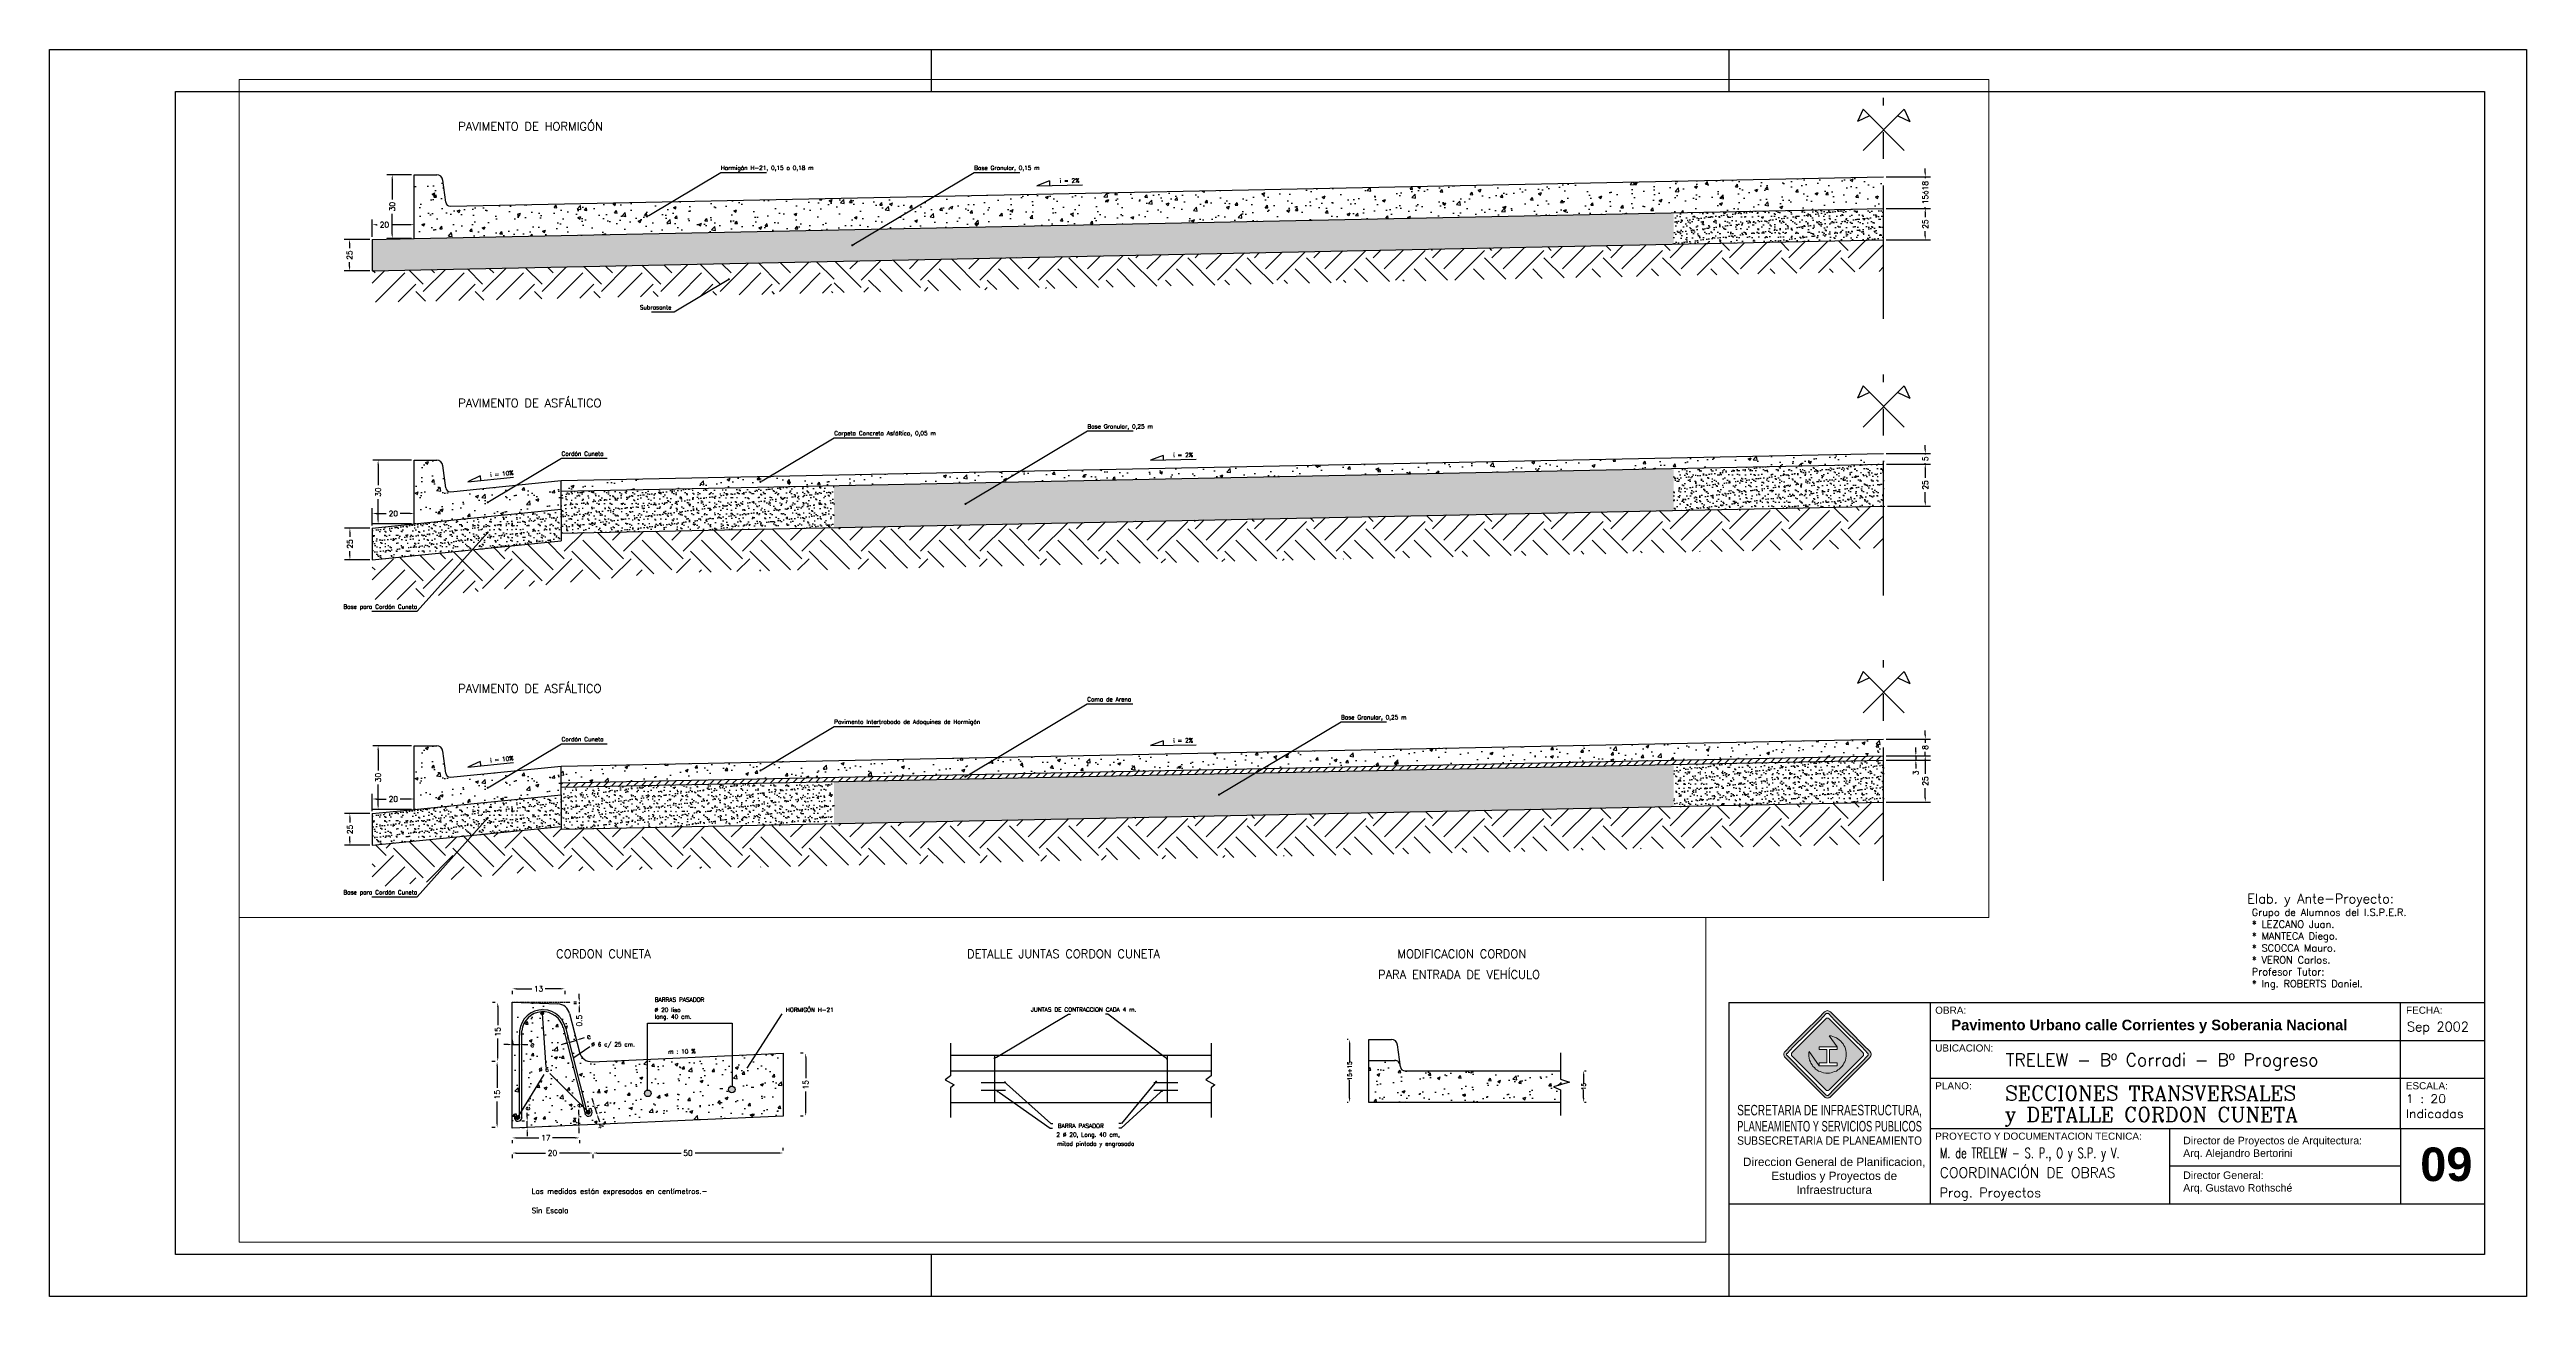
# Paper-space layout 'Detalles' of a CAD drawing. Header units: millimetres. Extents: x -8 to 582, y 0 to 297.
# The model-space entities are those that its viewports show. They can reach past a viewport. Long polylines and large blocks are cut down to what shows.
import ezdxf
from ezdxf.enums import TextEntityAlignment as Align

# ---------------------------------------------------------------- set-up
doc = ezdxf.new("R2010")
doc.units = ezdxf.units.MM
doc.header["$MEASUREMENT"] = 0
doc.linetypes.add('CENTER', pattern=[50.8, 31.75, -6.35, 6.35, -6.35])
doc.linetypes.add('TRAZOS2', pattern=[0.375, 0.25, -0.125])
for name, color, linetype in [('04 RR rotulo caratula', 4, 'Continuous'), ('CordonIntegral', 2, 'Continuous'), ('Dim', 254, 'Continuous'), ('PavProyectado', 254, 'Continuous'), ('ROTULO', 7, 'Continuous'), ('TEXT', 7, 'Continuous'), ('Textos', 4, 'Continuous'), ('Vias Comuni', 8, 'Continuous')]:
    doc.layers.add(name, color=color, linetype=linetype)
doc.styles.add('ARIAL', font='ARIAL.TTF')
doc.styles.add('ROMANC', font='romanc', dxfattribs={"height": 1})
doc.styles.add('ROMANT', font='romant')
doc.dimstyles.new('ISO-25_WS', dxfattribs={"dimtxt": 1.3, "dimasz": 1, "dimexe": 1.25, "dimexo": 0.625, "dimtad": 0, "dimzin": 0, "dimdsep": 46, "dimtxsty": 'ROMANT', "dimcen": 2.5, "dimadec": 0, "dimazin": 0, "dimtfac": 1, "dimtmove": 0, "dimatfit": 3, "dimfxl": 1, "dimtolj": 1, "dimtzin": 0, "dimarcsym": 0})
pattern_1 = [(50, (0, -6.1126), (7.172602, -0.627521), [0.75, -8.25]), (355, (0, -6.1126), (-1.387513, 7.521921), [0.6, -6.6]), (100.4514, (0.598, -6.165), (5.785094, 6.894395), [0.637402, -7.011421]), (46.1842, (0, -4.113), (10.67241, -1.65519), [1.125, -12.375]), (96.6356, (0.889, -4.25), (9.346627, 9.74118), [0.956103, -10.51713]), (351.1842, (0, -4.113), (9.34662, 9.741186), [0.9, -9.9]), (21, (1, -4.6126), (5.96907, -4.026189), [0.75, -8.25]), (326, (1, -4.6126), (2.433153, 7.2515), [0.6, -6.6]), (71.4514, (1.4974, -4.948), (8.402226, 3.225305), [0.637402, -7.011421]), (37.5, (0, -6.1126), (0.1215986, 3.3289385), [0, -6.52, 0, -6.7, 0, -6.625]), (7.5, (0, -6.1126), (2.6306954, 3.944117), [0, -3.82, 0, -6.37, 0, -2.525]), (327.5, (-2.23, -6.1126), (5.3382244, -0.2255487), [0, -2.5, 0, -7.8, 0, -10.35]), (317.5, (-3.23, -6.1126), (5.831862, 1.00105), [0, -3.25, 0, -5.18, 0, -7.35])]
pattern_2 = [(37.5, (0, -6.1126), (-0.06299336, 1.9268238), [0, -1.52, 0, -1.7, 0, -1.625]), (7.5, (0, -6.1126), (1.7697767, 2.822146), [0, -0.82, 0, -1.37, 0, -0.525]), (327.5, (-1.23, -6.1126), (3.1141419, 0.00565905), [0, -0.5, 0, -1.8, 0, -2.35]), (317.5, (-1.23, -6.1126), (3.0061266, 0.8776756), [0, -0.25, 0, -1.18, 0, -1.35])]
pattern_3 = [(45, (0, -6.113), (9e-16, 14.142136), [10, -10]), (45, (-2.652, -3.461), (9e-16, 14.142136), [10, -10]), (45, (-5.303, -0.809), (9e-16, 14.142136), [10, -10]), (135, (-5.303, 0.958), (-14.142136, 2e-15), [10, -10]), (135, (-2.652, 3.61), (-14.142136, 2e-15), [10, -10]), (135, (9e-16, 6.262), (-14.142136, 2e-15), [10, -10])]
pattern_4 = [(37.5, (0, 0), (-0.06299336, 1.9268238), [0, -1.52, 0, -1.7, 0, -1.625]), (7.5, (0, 0), (1.7697767, 2.822146), [0, -0.82, 0, -1.37, 0, -0.525]), (327.5, (-1.23, 0), (3.1141419, 0.00565905), [0, -0.5, 0, -1.8, 0, -2.35]), (317.5, (-1.23, 0), (3.0061266, 0.8776756), [0, -0.25, 0, -1.18, 0, -1.35])]
pattern_5 = [(50, (0, 0), (7.172602, -0.627521), [0.75, -8.25]), (355, (0, 0), (-1.387513, 7.521921), [0.6, -6.6]), (100.4514, (0.598, -0.052), (5.785094, 6.894395), [0.637402, -7.011421]), (46.1842, (0, 2), (10.67241, -1.65519), [1.125, -12.375]), (96.6356, (0.889, 1.862), (9.346627, 9.74118), [0.956103, -10.51713]), (351.1842, (0, 2), (9.34662, 9.741186), [0.9, -9.9]), (21, (1, 1.5), (5.96907, -4.026189), [0.75, -8.25]), (326, (1, 1.5), (2.433153, 7.2515), [0.6, -6.6]), (71.4514, (1.4974, 1.1645), (8.402226, 3.225305), [0.637402, -7.011421]), (37.5, (0, 0), (0.1215986, 3.3289385), [0, -6.52, 0, -6.7, 0, -6.625]), (7.5, (0, 0), (2.6306954, 3.944117), [0, -3.82, 0, -6.37, 0, -2.525]), (327.5, (-2.23, 0), (5.3382244, -0.2255487), [0, -2.5, 0, -7.8, 0, -10.35]), (317.5, (-3.23, 0), (5.831862, 1.00105), [0, -3.25, 0, -5.18, 0, -7.35])]
pattern_6 = [(37.5, (0, 5.5127), (-0.06299336, 1.9268238), [0, -1.52, 0, -1.7, 0, -1.625]), (7.5, (0, 5.5127), (1.7697767, 2.822146), [0, -0.82, 0, -1.37, 0, -0.525]), (327.5, (-1.23, 5.5127), (3.1141419, 0.00565905), [0, -0.5, 0, -1.8, 0, -2.35]), (317.5, (-1.23, 5.5127), (3.0061266, 0.8776756), [0, -0.25, 0, -1.18, 0, -1.35])]
pattern_7 = [(50, (0, 4.013), (7.172602, -0.627521), [0.75, -8.25]), (355, (0, 4.013), (-1.387513, 7.521921), [0.6, -6.6]), (100.4514, (0.598, 3.9604), (5.785094, 6.894395), [0.637402, -7.011421]), (46.1842, (0, 6.013), (10.67241, -1.65519), [1.125, -12.375]), (96.6356, (0.889, 5.875), (9.346627, 9.74118), [0.956103, -10.51713]), (351.1842, (0, 6.013), (9.34662, 9.741186), [0.9, -9.9]), (21, (1, 5.513), (5.96907, -4.026189), [0.75, -8.25]), (326, (1, 5.513), (2.433153, 7.2515), [0.6, -6.6]), (71.4514, (1.4974, 5.177), (8.402226, 3.225305), [0.637402, -7.011421]), (37.5, (0, 4.0127), (0.1215986, 3.3289385), [0, -6.52, 0, -6.7, 0, -6.625]), (7.5, (0, 4.0127), (2.6306954, 3.944117), [0, -3.82, 0, -6.37, 0, -2.525]), (327.5, (-2.23, 4.0127), (5.3382244, -0.2255487), [0, -2.5, 0, -7.8, 0, -10.35]), (317.5, (-3.23, 4.0127), (5.831862, 1.00105), [0, -3.25, 0, -5.18, 0, -7.35])]

# ---------------------------------------------------------------- blocks, each defined once
blk = doc.blocks.new('*D131')
at = {"layer": 'DEFPOINTS', "color": 0}
for p in [(2527.97, 814.7), (2527.97, 814.7), (2527.97, 813.14)]:
    blk.add_point(p, dxfattribs=at)
at = {"layer": 'Dim', "color": 0, "lineweight": -2}
for p, q in [((2527.35, 814.7), (2526.72, 814.7)), ((2527.97, 815.7), (2527.97, 816.7)), ((2527.97, 813.14), (2527.97, 814.7)), ((2527.35, 813.14), (2526.72, 813.14)), ((2527.97, 812.14), (2527.97, 811.14))]:
    blk.add_line(p, q, dxfattribs=at)
at = {"layer": 'Dim', "color": 0}
for points in [[(2527.81, 815.7), (2528.14, 815.7), (2527.97, 814.7)], [(2527.81, 812.14), (2528.14, 812.14), (2527.97, 813.14)]]:
    blk.add_solid(points, dxfattribs=at)
at = {"layer": 'Dim', "color": 0, "insert": (2527.97, 817.73), "char_height": 1.3, "attachment_point": 5, "rotation": 90, "style": 'ROMANT'}
blk.add_mtext('\\A1;e', dxfattribs=at)
blk = doc.blocks.new('*D132')
at = {"layer": 'DEFPOINTS', "color": 0}
for p in [(2531.72, 817.51), (2532.27, 815.79), (2532.27, 815.79)]:
    blk.add_point(p, dxfattribs=at)
at = {"layer": 'Dim', "color": 0, "lineweight": -2}
for p, q in [((2531.42, 818.46), (2531.11, 819.42)), ((2531.72, 817.51), (2532.27, 815.79)), ((2532.31, 817.7), (2532.91, 817.89)), ((2532.57, 814.84), (2532.87, 813.89)), ((2532.86, 815.98), (2533.46, 816.17))]:
    blk.add_line(p, q, dxfattribs=at)
at = {"layer": 'Dim', "color": 0}
for points in [[(2531.57, 818.51), (2531.26, 818.41), (2531.72, 817.51)], [(2532.73, 814.89), (2532.41, 814.79), (2532.27, 815.79)]]:
    blk.add_solid(points, dxfattribs=at)
at = {"layer": 'Dim', "color": 0, "insert": (2533.21, 812.82), "char_height": 1.3, "attachment_point": 5, "rotation": 287.66427, "style": 'ROMANT'}
blk.add_mtext('\\A1;4', dxfattribs=at)
blk = doc.blocks.new('*D133')
at = {"layer": 'DEFPOINTS', "color": 0}
for p in [(2515.65, 814), (2515.65, 814), (2515.65, 812.44)]:
    blk.add_point(p, dxfattribs=at)
at = {"layer": 'Dim', "color": 0, "lineweight": -2}
for p, q in [((2515.65, 815), (2515.65, 816)), ((2515.02, 814), (2514.4, 814)), ((2515.02, 812.44), (2514.4, 812.44)), ((2515.65, 812.44), (2515.65, 814)), ((2515.65, 811.44), (2515.65, 810.44))]:
    blk.add_line(p, q, dxfattribs=at)
at = {"layer": 'Dim', "color": 0}
for points in [[(2515.48, 815), (2515.81, 815), (2515.65, 814)], [(2515.48, 811.44), (2515.81, 811.44), (2515.65, 812.44)]]:
    blk.add_solid(points, dxfattribs=at)
at = {"layer": 'Dim', "color": 0, "insert": (2515.65, 817.03), "char_height": 1.3, "attachment_point": 5, "rotation": 90, "style": 'ROMANT'}
blk.add_mtext('\\A1;e', dxfattribs=at)
blk = doc.blocks.new('*D134')
at = {"layer": 'DEFPOINTS', "color": 0}
for p in [(2508.49, 828.21), (2508.63, 828.21), (2508.63, 812.5)]:
    blk.add_point(p, dxfattribs=at)
at = {"layer": 'Dim', "color": 0, "lineweight": -2}
for p, q in [((2508, 828.21), (2507.24, 828.21)), ((2508.49, 827.21), (2508.49, 821.97)), ((2508.49, 813.5), (2508.49, 818.74)), ((2508, 812.5), (2507.24, 812.5))]:
    blk.add_line(p, q, dxfattribs=at)
at = {"layer": 'Dim', "color": 0}
for points in [[(2508.32, 827.21), (2508.65, 827.21), (2508.49, 828.21)], [(2508.32, 813.5), (2508.65, 813.5), (2508.49, 812.5)]]:
    blk.add_solid(points, dxfattribs=at)
at = {"layer": 'Dim', "color": 0, "insert": (2508.49, 820.36), "char_height": 1.3, "attachment_point": 5, "rotation": 90, "style": 'ROMANT'}
blk.add_mtext('\\A1;15', dxfattribs=at)
blk = doc.blocks.new('*D135')
at = {"layer": 'DEFPOINTS', "color": 0}
for p in [(2531.28, 806.74), (2576.65, 806.45), (2576.65, 806.45)]:
    blk.add_point(p, dxfattribs=at)
at = {"layer": 'Dim', "color": 0, "lineweight": -2}
for p, q in [((2531.28, 806.12), (2531.28, 805.2)), ((2532.28, 806.45), (2552.29, 806.45)), ((2575.65, 806.45), (2555.64, 806.45)), ((2576.65, 807.07), (2576.65, 807.7))]:
    blk.add_line(p, q, dxfattribs=at)
at = {"layer": 'Dim', "color": 0}
for points in [[(2532.28, 806.61), (2532.28, 806.28), (2531.28, 806.45)], [(2575.65, 806.61), (2575.65, 806.28), (2576.65, 806.45)]]:
    blk.add_solid(points, dxfattribs=at)
at = {"layer": 'Dim', "color": 0, "insert": (2553.96, 806.45), "char_height": 1.3, "attachment_point": 5, "style": 'ROMANT'}
blk.add_mtext('\\A1;50', dxfattribs=at)
blk = doc.blocks.new('PUNTO')
at = {"color": 0, "linetype": 'ByBlock'}
blk.add_line((-0.5, 0), (-1, 0), dxfattribs=at)
at = {"color": 0, "linetype": 'ByBlock', "const_width": 0.5}
blk.add_lwpolyline([(-0.25, 0, 1), (0.25, 0, 1)], format="xyb", close=True, dxfattribs=at)
blk = doc.blocks.new('*D136')
at = {"layer": 'DEFPOINTS', "color": 0}
for p in [(2512.06, 806.74), (2531.28, 806.74), (2531.28, 806.45)]:
    blk.add_point(p, dxfattribs=at)
at = {"layer": 'Dim', "color": 0, "lineweight": -2}
for p, q in [((2512.06, 806.12), (2512.06, 805.2)), ((2513.06, 806.45), (2519.99, 806.45)), ((2530.28, 806.45), (2523.35, 806.45)), ((2531.28, 806.12), (2531.28, 805.2))]:
    blk.add_line(p, q, dxfattribs=at)
at = {"layer": 'Dim', "color": 0}
for points in [[(2513.06, 806.61), (2513.06, 806.28), (2512.06, 806.45)], [(2530.28, 806.61), (2530.28, 806.28), (2531.28, 806.45)]]:
    blk.add_solid(points, dxfattribs=at)
at = {"layer": 'Dim', "color": 0, "insert": (2521.67, 806.45), "char_height": 1.3, "attachment_point": 5, "style": 'ROMANT'}
blk.add_mtext('\\A1;20', dxfattribs=at)
blk = doc.blocks.new('*D137')
at = {"layer": 'DEFPOINTS', "color": 0}
for p in [(2512.06, 810.1), (2528.1, 810.1), (2528.1, 810.04)]:
    blk.add_point(p, dxfattribs=at)
at = {"layer": 'Dim', "color": 0, "lineweight": -2}
for p, q in [((2512.06, 809.48), (2512.06, 808.79)), ((2513.06, 810.04), (2518.46, 810.04)), ((2527.1, 810.04), (2521.69, 810.04)), ((2528.1, 809.48), (2528.1, 808.79))]:
    blk.add_line(p, q, dxfattribs=at)
at = {"layer": 'Dim', "color": 0}
for points in [[(2513.06, 810.21), (2513.06, 809.88), (2512.06, 810.04)], [(2527.1, 810.21), (2527.1, 809.88), (2528.1, 810.04)]]:
    blk.add_solid(points, dxfattribs=at)
at = {"layer": 'Dim', "color": 0, "insert": (2520.08, 810.04), "char_height": 1.3, "attachment_point": 5, "style": 'ROMANT'}
blk.add_mtext('\\A1;17', dxfattribs=at)
blk = doc.blocks.new('*D138')
at = {"layer": 'DEFPOINTS', "color": 0}
for p in [(2525.68, 832.81), (2527.38, 833.34), (2527.38, 833.34)]:
    blk.add_point(p, dxfattribs=at)
at = {"layer": 'Dim', "color": 0, "lineweight": -2}
for p, q in [((2524.73, 832.52), (2523.77, 832.23)), ((2525.5, 833.41), (2525.31, 834.01)), ((2525.68, 832.81), (2527.38, 833.34)), ((2527.2, 833.93), (2527.02, 834.53)), ((2528.34, 833.63), (2529.3, 833.93))]:
    blk.add_line(p, q, dxfattribs=at)
at = {"layer": 'Dim', "color": 0}
for points in [[(2524.68, 832.68), (2524.77, 832.36), (2525.68, 832.81)], [(2528.29, 833.79), (2528.39, 833.47), (2527.38, 833.34)]]:
    blk.add_solid(points, dxfattribs=at)
at = {"layer": 'Dim', "color": 0, "insert": (2530.28, 834.23), "char_height": 1.3, "attachment_point": 5, "rotation": 17.08897, "style": 'ROMANT'}
blk.add_mtext('\\A1;e', dxfattribs=at)
blk = doc.blocks.new('*D139')
at = {"layer": 'DEFPOINTS', "color": 0}
for p in [(2508.64, 842.33), (2508.64, 842.33), (2508.64, 828.27)]:
    blk.add_point(p, dxfattribs=at)
at = {"layer": 'Dim', "color": 0, "lineweight": -2}
for p, q in [((2508.01, 842.33), (2507.39, 842.33)), ((2508.64, 841.33), (2508.64, 836.92)), ((2508.64, 829.27), (2508.64, 833.69)), ((2508.01, 828.27), (2507.39, 828.27))]:
    blk.add_line(p, q, dxfattribs=at)
at = {"layer": 'Dim', "color": 0}
for points in [[(2508.47, 841.33), (2508.8, 841.33), (2508.64, 842.33)], [(2508.47, 829.27), (2508.8, 829.27), (2508.64, 828.27)]]:
    blk.add_solid(points, dxfattribs=at)
at = {"layer": 'Dim', "color": 0, "insert": (2508.64, 835.3), "char_height": 1.3, "attachment_point": 5, "rotation": 90, "style": 'ROMANT'}
blk.add_mtext('\\A1;15', dxfattribs=at)
blk = doc.blocks.new('*D140')
at = {"layer": 'DEFPOINTS', "color": 0}
for p in [(2512.09, 832.29), (2513.84, 832.29), (2513.84, 832.29)]:
    blk.add_point(p, dxfattribs=at)
at = {"layer": 'Dim', "color": 0, "lineweight": -2}
for p, q in [((2511.09, 832.29), (2510.09, 832.29)), ((2512.09, 832.92), (2512.09, 833.54)), ((2512.09, 832.29), (2513.84, 832.29)), ((2513.84, 832.92), (2513.84, 833.54)), ((2514.84, 832.29), (2515.84, 832.29))]:
    blk.add_line(p, q, dxfattribs=at)
at = {"layer": 'Dim', "color": 0}
for points in [[(2511.09, 832.46), (2511.09, 832.12), (2512.09, 832.29)], [(2514.84, 832.46), (2514.84, 832.12), (2513.84, 832.29)]]:
    blk.add_solid(points, dxfattribs=at)
at = {"layer": 'Dim', "color": 0, "insert": (2516.87, 832.29), "char_height": 1.3, "attachment_point": 5, "style": 'ROMANT'}
blk.add_mtext('\\A1;e', dxfattribs=at)
blk = doc.blocks.new('*X130')
at = {"color": 0}
for p, q in [((310.2, -315), (310.9, -314.3)), ((310.3, -314.8), (310.8, -314.3)), ((310.3, -315.3), (311.2, -314.4)), ((310.3, -315.2), (311.1, -314.4)), ((310.4, -315.4), (311.3, -314.5)), ((310.5, -315.5), (311.4, -314.6)), ((310.6, -315.5), (311.4, -314.7)), ((310.8, -315.6), (311.5, -314.8)), ((310.9, -315.6), (311.5, -315)), ((311.2, -315.4), (311.4, -315.3))]:
    blk.add_line(p, q, dxfattribs=at)
blk = doc.blocks.new('*D141')
at = {"layer": 'DEFPOINTS', "color": 0}
for p in [(2512.08, 845.71), (2524.61, 845.71), (2524.61, 845.57)]:
    blk.add_point(p, dxfattribs=at)
at = {"layer": 'Dim', "color": 0, "lineweight": -2}
for p, q in [((2512.08, 845.08), (2512.08, 844.32)), ((2513.08, 845.57), (2516.73, 845.57)), ((2523.61, 845.57), (2519.96, 845.57)), ((2524.61, 845.08), (2524.61, 844.32))]:
    blk.add_line(p, q, dxfattribs=at)
at = {"layer": 'Dim', "color": 0}
for points in [[(2513.08, 845.73), (2513.08, 845.4), (2512.08, 845.57)], [(2523.61, 845.73), (2523.61, 845.4), (2524.61, 845.57)]]:
    blk.add_solid(points, dxfattribs=at)
at = {"layer": 'Dim', "color": 0, "insert": (2518.35, 845.57), "char_height": 1.3, "attachment_point": 5, "style": 'ROMANT'}
blk.add_mtext('\\A1;13', dxfattribs=at)
blk = doc.blocks.new('*D142')
at = {"layer": 'DEFPOINTS', "color": 0}
for p in [(2528.05, 842.37), (2528.05, 841.99), (2528.05, 841.99)]:
    blk.add_point(p, dxfattribs=at)
at = {"layer": 'Dim', "color": 0, "lineweight": -2}
for p, q in [((2528.05, 843.37), (2528.05, 844.37)), ((2527.42, 842.37), (2526.8, 842.37)), ((2527.42, 841.99), (2526.8, 841.99)), ((2528.05, 842.37), (2528.05, 841.99)), ((2528.05, 840.99), (2528.05, 839.99))]:
    blk.add_line(p, q, dxfattribs=at)
at = {"layer": 'Dim', "color": 0}
for points in [[(2527.88, 843.37), (2528.21, 843.37), (2528.05, 842.37)], [(2527.88, 840.99), (2528.21, 840.99), (2528.05, 841.99)]]:
    blk.add_solid(points, dxfattribs=at)
at = {"layer": 'Dim', "color": 0, "insert": (2528.05, 837.97), "char_height": 1.3, "attachment_point": 5, "rotation": 90, "style": 'ROMANT'}
blk.add_mtext('\\A1;0.5', dxfattribs=at)
blk = doc.blocks.new('*D143')
at = {"layer": 'DEFPOINTS', "color": 0}
for p in [(2581.99, 830.2), (2581.99, 830.2), (2581.99, 815.2)]:
    blk.add_point(p, dxfattribs=at)
at = {"layer": 'Dim', "color": 0, "lineweight": -2}
for p, q in [((2581.37, 830.2), (2580.74, 830.2)), ((2581.99, 829.2), (2581.99, 824.31)), ((2581.99, 816.2), (2581.99, 821.08)), ((2581.37, 815.2), (2580.74, 815.2))]:
    blk.add_line(p, q, dxfattribs=at)
at = {"layer": 'Dim', "color": 0}
for points in [[(2581.83, 829.2), (2582.16, 829.2), (2581.99, 830.2)], [(2581.83, 816.2), (2582.16, 816.2), (2581.99, 815.2)]]:
    blk.add_solid(points, dxfattribs=at)
at = {"layer": 'Dim', "color": 0, "insert": (2581.99, 822.7), "char_height": 1.3, "attachment_point": 5, "rotation": 90, "style": 'ROMANT'}
blk.add_mtext('\\A1;15', dxfattribs=at)
blk = doc.blocks.new('*D144')
at = {"layer": 'DEFPOINTS', "color": 0}
for p in [(2811, 809.69), (2805.58, 802.19), (2811, 802.19)]:
    blk.add_point(p, dxfattribs=at)
at = {"layer": 'Dim', "color": 0, "lineweight": -2}
for p, q in [((2810.37, 809.69), (2804.33, 809.69)), ((2805.58, 808.69), (2805.58, 807.62)), ((2805.58, 803.19), (2805.58, 804.26)), ((2810.37, 802.19), (2804.33, 802.19))]:
    blk.add_line(p, q, dxfattribs=at)
at = {"layer": 'Dim', "color": 0}
for points in [[(2805.42, 808.69), (2805.75, 808.69), (2805.58, 809.69)], [(2805.42, 803.19), (2805.75, 803.19), (2805.58, 802.19)]]:
    blk.add_solid(points, dxfattribs=at)
at = {"layer": 'Dim', "color": 0, "insert": (2805.58, 805.94), "char_height": 1.3, "attachment_point": 5, "rotation": 90, "style": 'ROMANT'}
blk.add_mtext('\\A1;25', dxfattribs=at)
blk = doc.blocks.new('*D145')
at = {"layer": 'DEFPOINTS', "color": 0}
for p in [(2821, 825.08), (2815.74, 809.9), (2821, 809.9)]:
    blk.add_point(p, dxfattribs=at)
at = {"layer": 'Dim', "color": 0, "lineweight": -2}
for p, q in [((2820.37, 825.08), (2814.49, 825.08)), ((2815.74, 824.08), (2815.74, 819.16)), ((2815.74, 810.9), (2815.74, 815.81)), ((2820.37, 809.9), (2814.49, 809.9))]:
    blk.add_line(p, q, dxfattribs=at)
at = {"layer": 'Dim', "color": 0}
for points in [[(2815.57, 824.08), (2815.9, 824.08), (2815.74, 825.08)], [(2815.57, 810.9), (2815.9, 810.9), (2815.74, 809.9)]]:
    blk.add_solid(points, dxfattribs=at)
at = {"layer": 'Dim', "color": 0, "insert": (2815.74, 817.49), "char_height": 1.3, "attachment_point": 5, "rotation": 90, "style": 'ROMANT'}
blk.add_mtext('\\A1;30', dxfattribs=at)
blk = doc.blocks.new('*D147')
at = {"layer": 'DEFPOINTS', "color": 0}
for p in [(2821, 757.08), (2812.38, 741.9), (2821, 741.9)]:
    blk.add_point(p, dxfattribs=at)
at = {"layer": 'Dim', "color": 0, "lineweight": -2}
for p, q in [((2820.37, 757.08), (2811.13, 757.08)), ((2812.38, 756.08), (2812.38, 751.16)), ((2812.38, 742.9), (2812.38, 747.81)), ((2820.37, 741.9), (2811.13, 741.9))]:
    blk.add_line(p, q, dxfattribs=at)
at = {"layer": 'Dim', "color": 0}
for points in [[(2812.21, 756.08), (2812.54, 756.08), (2812.38, 757.08)], [(2812.21, 742.9), (2812.54, 742.9), (2812.38, 741.9)]]:
    blk.add_solid(points, dxfattribs=at)
at = {"layer": 'Dim', "color": 0, "insert": (2812.38, 749.49), "char_height": 1.3, "attachment_point": 5, "rotation": 90, "style": 'ROMANT'}
blk.add_mtext('\\A1;30', dxfattribs=at)
blk = doc.blocks.new('*D146')
at = {"layer": 'DEFPOINTS', "color": 0}
for p in [(2811, 740.9), (2805.66, 733.36), (2811, 733.36)]:
    blk.add_point(p, dxfattribs=at)
at = {"layer": 'Dim', "color": 0, "lineweight": -2}
for p, q in [((2810.37, 740.9), (2804.41, 740.9)), ((2805.66, 739.9), (2805.66, 738.81)), ((2810.37, 733.36), (2804.41, 733.36)), ((2805.66, 734.36), (2805.66, 735.45))]:
    blk.add_line(p, q, dxfattribs=at)
at = {"layer": 'Dim', "color": 0}
for points in [[(2805.49, 739.9), (2805.82, 739.9), (2805.66, 740.9)], [(2805.49, 734.36), (2805.82, 734.36), (2805.66, 733.36)]]:
    blk.add_solid(points, dxfattribs=at)
at = {"layer": 'Dim', "color": 0, "insert": (2805.66, 737.13), "char_height": 1.3, "attachment_point": 5, "rotation": 90, "style": 'ROMANT'}
blk.add_mtext('\\A1;25', dxfattribs=at)
blk = doc.blocks.new('*D150')
at = {"layer": 'DEFPOINTS', "color": 0}
for p in [(3171.05, 756.18), (3171.25, 746.18), (3180.91, 746.18)]:
    blk.add_point(p, dxfattribs=at)
at = {"layer": 'Dim', "color": 0, "lineweight": -2}
for p, q in [((3171.67, 756.18), (3182.16, 756.18)), ((3180.91, 755.18), (3180.91, 752.85)), ((3180.91, 747.18), (3180.91, 749.5)), ((3171.88, 746.18), (3182.16, 746.18))]:
    blk.add_line(p, q, dxfattribs=at)
at = {"layer": 'Dim', "color": 0}
for points in [[(3180.74, 755.18), (3181.07, 755.18), (3180.91, 756.18)], [(3180.74, 747.18), (3181.07, 747.18), (3180.91, 746.18)]]:
    blk.add_solid(points, dxfattribs=at)
at = {"layer": 'Dim', "color": 0, "insert": (3180.91, 751.18), "char_height": 1.3, "attachment_point": 5, "rotation": 90, "style": 'ROMANT'}
blk.add_mtext('\\A1;25', dxfattribs=at)
blk = doc.blocks.new('*D149')
at = {"layer": 'DEFPOINTS', "color": 0}
for p in [(3171, 758.68), (3171.05, 756.18), (3180.91, 756.18)]:
    blk.add_point(p, dxfattribs=at)
at = {"layer": 'Dim', "color": 0, "lineweight": -2}
for p, q in [((3171.62, 758.68), (3182.16, 758.68)), ((3171.67, 756.18), (3182.16, 756.18)), ((3180.91, 759.68), (3180.91, 760.68)), ((3180.91, 758.68), (3180.91, 758.48)), ((3180.91, 756.18), (3180.91, 756.37)), ((3180.91, 755.18), (3180.91, 754.18))]:
    blk.add_line(p, q, dxfattribs=at)
at = {"layer": 'Dim', "color": 0}
for points in [[(3180.74, 759.68), (3181.07, 759.68), (3180.91, 758.68)], [(3180.74, 755.18), (3181.07, 755.18), (3180.91, 756.18)]]:
    blk.add_solid(points, dxfattribs=at)
at = {"layer": 'Dim', "color": 0, "insert": (3180.91, 757.43), "char_height": 1.3, "attachment_point": 5, "rotation": 90, "style": 'ROMANT'}
blk.add_mtext('\\A1;5', dxfattribs=at)
blk = doc.blocks.new('*D152')
at = {"layer": 'DEFPOINTS', "color": 0}
for p in [(3171, 824.58), (3171, 817.07), (3180.91, 817.07)]:
    blk.add_point(p, dxfattribs=at)
at = {"layer": 'Dim', "color": 0, "lineweight": -2}
for p, q in [((3180.91, 825.58), (3180.91, 826.58)), ((3171.62, 824.58), (3182.16, 824.58)), ((3180.91, 824.58), (3180.91, 824.3)), ((3171.62, 817.07), (3182.16, 817.07)), ((3180.91, 817.07), (3180.91, 817.35)), ((3180.91, 816.07), (3180.91, 815.07))]:
    blk.add_line(p, q, dxfattribs=at)
at = {"layer": 'Dim', "color": 0}
for points in [[(3180.74, 825.58), (3181.07, 825.58), (3180.91, 824.58)], [(3180.74, 816.07), (3181.07, 816.07), (3180.91, 817.07)]]:
    blk.add_solid(points, dxfattribs=at)
at = {"layer": 'Dim', "color": 0, "insert": (3180.91, 820.82), "char_height": 1.3, "attachment_point": 5, "rotation": 90, "style": 'ROMANT'}
blk.add_mtext('\\A1;15ó18', dxfattribs=at)
blk = doc.blocks.new('*D151')
at = {"layer": 'DEFPOINTS', "color": 0}
for p in [(3171, 817.07), (3171, 809.57), (3180.91, 809.57)]:
    blk.add_point(p, dxfattribs=at)
at = {"layer": 'Dim', "color": 0, "lineweight": -2}
for p, q in [((3171.62, 817.07), (3182.16, 817.07)), ((3180.91, 816.07), (3180.91, 815)), ((3171.62, 809.57), (3182.16, 809.57)), ((3180.91, 810.57), (3180.91, 811.65))]:
    blk.add_line(p, q, dxfattribs=at)
at = {"layer": 'Dim', "color": 0}
for points in [[(3180.74, 816.07), (3181.07, 816.07), (3180.91, 817.07)], [(3180.74, 810.57), (3181.07, 810.57), (3180.91, 809.57)]]:
    blk.add_solid(points, dxfattribs=at)
at = {"layer": 'Dim', "color": 0, "insert": (3180.91, 813.32), "char_height": 1.3, "attachment_point": 5, "rotation": 90, "style": 'ROMANT'}
blk.add_mtext('\\A1;25', dxfattribs=at)
blk = doc.blocks.new('*D153')
at = {"layer": 'DEFPOINTS', "color": 0}
for p in [(2821, 689.08), (2812.38, 673.9), (2821, 673.9)]:
    blk.add_point(p, dxfattribs=at)
at = {"layer": 'Dim', "color": 0, "lineweight": -2}
for p, q in [((2820.37, 689.08), (2811.13, 689.08)), ((2812.38, 688.08), (2812.38, 683.16)), ((2812.38, 674.9), (2812.38, 679.81)), ((2820.37, 673.9), (2811.13, 673.9))]:
    blk.add_line(p, q, dxfattribs=at)
at = {"layer": 'Dim', "color": 0}
for points in [[(2812.21, 688.08), (2812.54, 688.08), (2812.38, 689.08)], [(2812.21, 674.9), (2812.54, 674.9), (2812.38, 673.9)]]:
    blk.add_solid(points, dxfattribs=at)
at = {"layer": 'Dim', "color": 0, "insert": (2812.38, 681.49), "char_height": 1.3, "attachment_point": 5, "rotation": 90, "style": 'ROMANT'}
blk.add_mtext('\\A1;30', dxfattribs=at)
blk = doc.blocks.new('*D155')
at = {"layer": 'DEFPOINTS', "color": 0}
for p in [(3171, 690.68), (3171, 686.67), (3180.91, 686.67)]:
    blk.add_point(p, dxfattribs=at)
at = {"layer": 'Dim', "color": 0, "lineweight": -2}
for p, q in [((3171.62, 690.68), (3182.16, 690.68)), ((3180.91, 691.68), (3180.91, 692.68)), ((3180.91, 690.68), (3180.91, 689.73)), ((3171.62, 686.67), (3182.16, 686.67)), ((3180.91, 686.67), (3180.91, 687.62)), ((3180.91, 685.67), (3180.91, 684.67))]:
    blk.add_line(p, q, dxfattribs=at)
at = {"layer": 'Dim', "color": 0}
for points in [[(3180.74, 691.68), (3181.07, 691.68), (3180.91, 690.68)], [(3180.74, 685.67), (3181.07, 685.67), (3180.91, 686.67)]]:
    blk.add_solid(points, dxfattribs=at)
at = {"layer": 'Dim', "color": 0, "insert": (3180.91, 688.67), "char_height": 1.3, "attachment_point": 5, "rotation": 90, "style": 'ROMANT'}
blk.add_mtext('\\A1;8', dxfattribs=at)
blk = doc.blocks.new('*D154')
at = {"layer": 'DEFPOINTS', "color": 0}
for p in [(3171, 686.67), (3171, 685.67), (3178.66, 685.67)]:
    blk.add_point(p, dxfattribs=at)
at = {"layer": 'Dim', "color": 0, "lineweight": -2}
for p, q in [((3171.62, 686.67), (3179.91, 686.67)), ((3171.62, 685.67), (3179.91, 685.67)), ((3178.66, 687.67), (3178.66, 688.67)), ((3178.66, 686.67), (3178.66, 685.67)), ((3178.66, 684.67), (3178.66, 683.67))]:
    blk.add_line(p, q, dxfattribs=at)
at = {"layer": 'Dim', "color": 0}
for points in [[(3178.49, 687.67), (3178.83, 687.67), (3178.66, 686.67)], [(3178.49, 684.67), (3178.83, 684.67), (3178.66, 685.67)]]:
    blk.add_solid(points, dxfattribs=at)
at = {"layer": 'Dim', "color": 0, "insert": (3178.66, 682.62), "char_height": 1.3, "attachment_point": 5, "rotation": 90, "style": 'ROMANT'}
blk.add_mtext('\\A1;3', dxfattribs=at)
blk = doc.blocks.new('*D156')
at = {"layer": 'DEFPOINTS', "color": 0}
for p in [(3171, 685.67), (3171, 675.67), (3180.91, 675.67)]:
    blk.add_point(p, dxfattribs=at)
at = {"layer": 'Dim', "color": 0, "lineweight": -2}
for p, q in [((3171.62, 685.67), (3182.16, 685.67)), ((3180.91, 684.67), (3180.91, 682.35)), ((3180.91, 676.67), (3180.91, 679)), ((3171.62, 675.67), (3182.16, 675.67))]:
    blk.add_line(p, q, dxfattribs=at)
at = {"layer": 'Dim', "color": 0}
for points in [[(3180.74, 684.67), (3181.07, 684.67), (3180.91, 685.67)], [(3180.74, 676.67), (3181.07, 676.67), (3180.91, 675.67)]]:
    blk.add_solid(points, dxfattribs=at)
at = {"layer": 'Dim', "color": 0, "insert": (3180.91, 680.67), "char_height": 1.3, "attachment_point": 5, "rotation": 90, "style": 'ROMANT'}
blk.add_mtext('\\A1;25', dxfattribs=at)
blk = doc.blocks.new('*D157')
at = {"layer": 'DEFPOINTS', "color": 0}
for p in [(2811, 809.69), (2821, 813.18), (2821, 809.9)]:
    blk.add_point(p, dxfattribs=at)
at = {"layer": 'Dim', "color": 0, "lineweight": -2}
for p, q in [((2811, 810.32), (2811, 814.43)), ((2821, 810.52), (2821, 814.43)), ((2812, 813.18), (2812.19, 813.18)), ((2820, 813.18), (2815.55, 813.18))]:
    blk.add_line(p, q, dxfattribs=at)
at = {"layer": 'Dim', "color": 0}
for points in [[(2812, 813.35), (2812, 813.02), (2811, 813.18)], [(2820, 813.35), (2820, 813.02), (2821, 813.18)]]:
    blk.add_solid(points, dxfattribs=at)
at = {"layer": 'Dim', "color": 0, "insert": (2813.87, 813.18), "char_height": 1.3, "attachment_point": 5, "style": 'ROMANT'}
blk.add_mtext('\\A1;20', dxfattribs=at)
blk = doc.blocks.new('*D158')
at = {"layer": 'DEFPOINTS', "color": 0}
for p in [(2821, 744.39), (2811, 740.9), (2821, 741.9)]:
    blk.add_point(p, dxfattribs=at)
at = {"layer": 'Dim', "color": 0, "lineweight": -2}
for p, q in [((2811, 741.52), (2811, 745.64)), ((2812, 744.39), (2814.32, 744.39)), ((2820, 744.39), (2817.67, 744.39)), ((2821, 742.52), (2821, 745.64))]:
    blk.add_line(p, q, dxfattribs=at)
at = {"layer": 'Dim', "color": 0}
for points in [[(2812, 744.56), (2812, 744.22), (2811, 744.39)], [(2820, 744.56), (2820, 744.22), (2821, 744.39)]]:
    blk.add_solid(points, dxfattribs=at)
at = {"layer": 'Dim', "color": 0, "insert": (2816, 744.39), "char_height": 1.3, "attachment_point": 5, "style": 'ROMANT'}
blk.add_mtext('\\A1;20', dxfattribs=at)
blk = doc.blocks.new('*D159')
at = {"layer": 'DEFPOINTS', "color": 0}
for p in [(2811, 672.9), (2805.66, 665.36), (2811, 665.36)]:
    blk.add_point(p, dxfattribs=at)
at = {"layer": 'Dim', "color": 0, "lineweight": -2}
for p, q in [((2810.37, 672.9), (2804.41, 672.9)), ((2805.66, 671.9), (2805.66, 670.81)), ((2805.66, 666.36), (2805.66, 667.45)), ((2810.37, 665.36), (2804.41, 665.36))]:
    blk.add_line(p, q, dxfattribs=at)
at = {"layer": 'Dim', "color": 0}
for points in [[(2805.49, 671.9), (2805.82, 671.9), (2805.66, 672.9)], [(2805.49, 666.36), (2805.82, 666.36), (2805.66, 665.36)]]:
    blk.add_solid(points, dxfattribs=at)
at = {"layer": 'Dim', "color": 0, "insert": (2805.66, 669.13), "char_height": 1.3, "attachment_point": 5, "rotation": 90, "style": 'ROMANT'}
blk.add_mtext('\\A1;25', dxfattribs=at)
blk = doc.blocks.new('*D160')
at = {"layer": 'DEFPOINTS', "color": 0}
for p in [(2811, 672.9), (2821, 676.39), (2821, 673.9)]:
    blk.add_point(p, dxfattribs=at)
at = {"layer": 'Dim', "color": 0, "lineweight": -2}
for p, q in [((2811, 673.52), (2811, 677.64)), ((2812, 676.39), (2814.32, 676.39)), ((2820, 676.39), (2817.67, 676.39)), ((2821, 674.52), (2821, 677.64))]:
    blk.add_line(p, q, dxfattribs=at)
at = {"layer": 'Dim', "color": 0}
for points in [[(2812, 676.56), (2812, 676.22), (2811, 676.39)], [(2820, 676.56), (2820, 676.22), (2821, 676.39)]]:
    blk.add_solid(points, dxfattribs=at)
at = {"layer": 'Dim', "color": 0, "insert": (2816, 676.39), "char_height": 1.3, "attachment_point": 5, "style": 'ROMANT'}
blk.add_mtext('\\A1;20', dxfattribs=at)

msp = doc.modelspace()

# ---------------------------------------------------------------- hatches: boundary and pattern name
at = {"layer": 'CordonIntegral'}
h = msp.add_hatch(color=256, dxfattribs=at)
h.paths.add_polyline_path([(2545.152, 820.661, 1), (2543.589, 820.661, 1)])
h.paths.add_polyline_path([(2565.166, 821.599, 1), (2563.603, 821.599, 1)])
for points in [[(2513.826, 814.899, 1), (2512.927, 814.899, 1)], [(2530.619, 816.163, 1), (2529.72, 816.163, 1)]]:
    msp.add_hatch(color=256, dxfattribs=at).paths.add_polyline_path(points)
at = {"layer": 'PavProyectado'}
h = msp.add_hatch(dxfattribs=at)
h.set_pattern_fill('AR-CONC', color=8, style=0)
h.set_pattern_definition([(50, (2811.68, 951.846), (7.1726, -0.62752), [0.75, -8.25]), (355, (2811.68, 951.846), (-1.38751, 7.52192), [0.6, -6.6]), (100.4514, (2812.278, 951.7936), (5.7851, 6.8944), [0.6374, -7.01142]), (46.1842, (2811.68, 953.846), (10.6724, -1.6552), [1.125, -12.375]), (96.6356, (2812.57, 953.708), (9.34663, 9.74118), [0.9561, -10.51713]), (351.1842, (2811.68, 953.846), (9.34662, 9.7412), [0.9, -9.9]), (21, (2812.68, 953.346), (5.96907, -4.02619), [0.75, -8.25]), (326, (2812.68, 953.346), (2.43315, 7.2515), [0.6, -6.6]), (71.4514, (2813.178, 953.0104), (8.40223, 3.2253), [0.6374, -7.01142]), (37.5, (2811.6803, 951.846), (0.121599, 3.328939), [0, -6.52, 0, -6.7, 0, -6.625]), (7.5, (2811.6803, 951.846), (2.630695, 3.944117), [0, -3.82, 0, -6.37, 0, -2.525]), (327.5, (2809.4503, 951.846), (5.338224, -0.225549), [0, -2.5, 0, -7.8, 0, -10.35]), (317.5, (2808.4503, 951.846), (5.83186, 1.00105), [0, -3.25, 0, -5.18, 0, -7.35])])
h.paths.add_polyline_path([(2576.646, 830.199), (2564.507, 829.666), (2564.507, 822.371, -0.3689058), (2565.166, 821.599, -1), (2563.603, 821.599, -0.4610209), (2564.507, 822.371), (2564.507, 829.666), (2544.333, 828.779), (2544.333, 821.442, -0.4285197), (2545.152, 820.661, -1), (2543.589, 820.661, -0.4000507), (2544.333, 821.442), (2544.333, 828.779), (2531.283, 828.206), (2531.283, 813.206), (2576.646, 815.199)])
h.paths.add_polyline_path([(2526.291, 828.216), (2514.351, 828.241), (2514.351, 814.788, -0.837809), (2512.641, 814.7), (2512.641, 815.711), (2513.129, 815.693), (2513.126, 815.25), (2513.124, 814.96, 0.9907721), (2513.851, 814.826), (2513.851, 828.242), (2512.078, 828.246), (2512.078, 827.362), (2512.078, 812.362), (2531.283, 813.206), (2531.283, 828.206), (2531.137, 828.199, -0.0317827), (2530.757, 828.207), (2528.073, 828.213), (2528.073, 823.234), (2529.931, 815.92, 0.9987858), (2530.596, 816.243, -0.0040279), (2530.599, 816.238), (2530.522, 816.518), (2530.386, 816.965), (2530.864, 817.111), (2531, 816.663), (2531.052, 816.449, -1.0268292), (2529.457, 815.757)])
h.paths.add_polyline_path([(2524.224, 836.352, 0.8327241), (2514.351, 835.567), (2514.351, 828.241), (2520.18, 828.229), (2519.254, 839.417, -0.4324817), (2518.923, 839.728, -1), (2519.547, 839.728, -0.3961784), (2519.254, 839.417), (2520.18, 828.229), (2526.291, 828.216)], flags=17)
h.paths.add_polyline_path([(2524.74, 836.35), (2526.807, 828.215), (2530.757, 828.207, -0.3200978), (2528.098, 830.459), (2525.758, 839.683, 0.3324724), (2522.965, 841.943), (2512.078, 842.362), (2512.078, 828.246), (2513.851, 828.242), (2513.851, 834.509, -0.9328585)])
h.paths.add_polyline_path([(2526.999, 817.003), (2526.999, 818.458), (2528.949, 818.458), (2528.949, 817.003)], flags=24)
h.paths.add_polyline_path([(2514.671, 816.302), (2514.671, 817.756), (2516.621, 817.756), (2516.621, 816.302)], flags=24)
h.paths.add_polyline_path([(2518.293, 825.571), (2522.555, 825.571), (2522.555, 827.071), (2518.293, 827.071)], flags=24)
h = msp.add_hatch(dxfattribs=at)
h.set_pattern_fill('AR-CONC', color=8, style=0)
h.set_pattern_definition([(50, (2925.3866, 1029.921), (7.1726, -0.62752), [0.75, -8.25]), (355, (2925.387, 1029.921), (-1.38751, 7.52192), [0.6, -6.6]), (100.4514, (2925.9843, 1029.869), (5.7851, 6.8944), [0.6374, -7.01142]), (46.1842, (2925.387, 1031.921), (10.6724, -1.6552), [1.125, -12.375]), (96.6356, (2926.276, 1031.783), (9.34663, 9.74118), [0.9561, -10.51713]), (351.184, (2925.387, 1031.921), (9.3466, 9.7412), [0.9, -9.9]), (21, (2926.3866, 1031.421), (5.96907, -4.02619), [0.75, -8.25]), (326, (2926.387, 1031.421), (2.43315, 7.2515), [0.6, -6.6]), (71.4514, (2926.884, 1031.0855), (8.40223, 3.2253), [0.6374, -7.01142]), (37.5, (2925.3866, 1029.921), (0.121599, 3.328939), [0, -6.52, 0, -6.7, 0, -6.625]), (7.5, (2925.3866, 1029.921), (2.630695, 3.944117), [0, -3.82, 0, -6.37, 0, -2.525]), (327.5, (2923.1566, 1029.921), (5.338224, -0.225549), [0, -2.5, 0, -7.8, 0, -10.35]), (317.5, (2922.1566, 1029.921), (5.83186, 1.00105), [0, -3.25, 0, -5.18, 0, -7.35])])
h.paths.add_polyline_path([(2761.745, 818.498), (2761.745, 821.513), (2760.124, 822.232), (2763.906, 823.312), (2761.745, 824.032), (2761.745, 825.998), (2724.748, 825.998, -0.3949958), (2723.663, 826.961), (2723.586, 827.518, 0.3300676), (2722.363, 828.498), (2721.534, 828.498), (2716.163, 828.498), (2716.163, 818.498)])
h = msp.add_hatch(dxfattribs=at)
h.set_pattern_fill('AR-CONC', color=8, style=0)
h.set_pattern_definition(pattern_1)
h.paths.add_polyline_path([(2920.995, 819.45), (2829.581, 817.575, -0.3949958), (2828.495, 818.539), (2827.763, 823.87, 0.3520083), (2826.367, 825.075), (2820.995, 825.075), (2820.995, 809.898), (2920.995, 811.948)])
h = msp.add_hatch(dxfattribs=at)
h.set_pattern_fill('AR-CONC', color=8, style=0)
h.set_pattern_definition(pattern_1)
h.paths.add_polyline_path([(3020.995, 821.5), (2920.995, 819.45), (2920.995, 811.948), (3020.995, 813.998)])
h = msp.add_hatch(dxfattribs=at)
h.set_pattern_fill('AR-CONC', color=8, style=0)
h.set_pattern_definition(pattern_1)
h.paths.add_polyline_path([(3120.995, 823.55), (3020.995, 821.5), (3020.995, 813.998), (3120.995, 816.049)])
h = msp.add_hatch(dxfattribs=at)
h.set_pattern_fill('AR-CONC', color=8, style=0)
h.set_pattern_definition(pattern_1)
h.paths.add_polyline_path([(3170.995, 824.575), (3120.995, 823.55), (3120.995, 816.049), (3170.995, 817.074)])
h = msp.add_hatch(dxfattribs=at)
h.set_pattern_fill('AR-SAND', color=256, style=0)
h.set_pattern_definition(pattern_2)
h.paths.add_polyline_path([(3120.995, 816.049), (3020.995, 813.998), (3020.995, 806.497), (3120.995, 808.547)])
h = msp.add_hatch(dxfattribs=at)
h.set_pattern_fill('AR-SAND', color=256, style=0)
h.set_pattern_definition(pattern_2)
h.paths.add_polyline_path([(3170.995, 817.074), (3120.995, 816.049), (3120.995, 808.547), (3170.995, 809.572)])
h = msp.add_hatch(dxfattribs=at)
h.set_pattern_fill('AR-SAND', color=256, style=0)
h.set_pattern_definition(pattern_4)
h.paths.add_polyline_path([(2921.432, 811.957), (2820.995, 809.898), (2810.995, 809.693), (2810.995, 802.191), (2921.339, 804.453)])
h = msp.add_hatch(dxfattribs=at)
h.set_pattern_fill('AR-SAND', color=256, style=0)
h.set_pattern_definition(pattern_2)
h.paths.add_polyline_path([(3020.995, 813.998), (2920.995, 811.948), (2920.995, 804.446), (3020.995, 806.497)])
h = msp.add_hatch(dxfattribs=at)
h.set_pattern_fill('EARTH', color=256, scale=40, angle=45, style=0)
h.set_pattern_definition(pattern_3)
h.paths.add_polyline_path([(3120.995, 808.547), (3020.995, 806.497), (3020.995, 798.995), (3120.995, 801.045)])
h = msp.add_hatch(dxfattribs=at)
h.set_pattern_fill('EARTH', color=256, scale=40, angle=45, style=0)
h.set_pattern_definition(pattern_3)
h.paths.add_polyline_path([(3170.995, 809.572), (3120.995, 808.547), (3120.995, 801.045), (3170.995, 802.071)])
h = msp.add_hatch(dxfattribs=at)
h.set_pattern_fill('EARTH', color=256, scale=40, angle=45, style=0)
h.paths.add_polyline_path([(2896.021, 800.246, -1), (2895.807, 800.117), (2889.417, 796.297), (2921.044, 796.946), (2920.89, 804.444), (2810.995, 802.191), (2810.995, 794.69), (2889.417, 796.297), (2895.807, 800.117, -1)])
h = msp.add_hatch(dxfattribs=at)
h.set_pattern_fill('EARTH', color=256, scale=40, angle=45, style=0)
h.set_pattern_definition(pattern_3)
h.paths.add_polyline_path([(3020.995, 806.497), (2920.995, 804.446), (2920.995, 796.945), (3020.995, 798.995)])
h = msp.add_hatch(dxfattribs=at)
h.set_pattern_fill('AR-CONC', color=8, style=0)
h.set_pattern_definition([(50, (0, 0), (7.172602, -0.627521), [0.75, -8.25]), (355, (0, 0), (-1.387513, 7.521921), [0.6, -6.6]), (100.4514, (0.598, -0.052), (5.785094, 6.894395), [0.637402, -7.011421]), (46.1842, (0, 2), (10.67241, -1.65519), [1.125, -12.375]), (96.6356, (0.889, 1.862), (9.346627, 9.74118), [0.956103, -10.51713]), (351.1842, (0, 2), (9.34662, 9.741186), [0.9, -9.9]), (21, (1, 1.5), (5.96907, -4.026189), [0.75, -8.25]), (326, (1, 1.5), (2.433153, 7.2515), [0.6, -6.6]), (71.4514, (1.4974, 1.1645), (8.402226, 3.225305), [0.637402, -7.011421]), (37.5, (0, 0), (0.1215986, 3.3289385), [0, -6.52, 0, -6.7, 0, -6.625]), (7.5, (0, 0), (2.6306954, 3.944117), [0, -3.82, 0, -6.37, 0, -2.525]), (327.5, (-2.23, 0), (5.3382244, -0.2255487), [0, -2.5, 0, -7.8, 0, -10.35]), (317.5, (-3.23, 0), (5.831862, 1.00105), [0, -3.25, 0, -5.18, 0, -7.35])])
h.paths.add_polyline_path([(2855.995, 752.217), (2829.581, 749.575, -0.3949958), (2828.495, 750.539), (2827.763, 755.87, 0.3520083), (2826.367, 757.075), (2820.995, 757.075), (2820.995, 741.898), (2855.995, 745.398)])
h.paths.add_polyline_path([(2838.388, 746.993, -1), (2838.602, 747.121, -1)], flags=16)
h = msp.add_hatch(dxfattribs=at)
h.set_pattern_fill('AR-CONC', color=8, style=0)
h.set_pattern_definition(pattern_5)
h.paths.add_polyline_path([(2965.285, 754.457), (2920.995, 753.549), (2920.995, 751.049), (2960.954, 751.868)])
h.paths.add_polyline_path([(3020.995, 755.6), (2965.285, 754.457), (2960.954, 751.868), (3020.995, 753.099)])
h = msp.add_hatch(dxfattribs=at)
h.set_pattern_fill('AR-CONC', color=8, style=0)
h.set_pattern_definition(pattern_5)
h.paths.add_polyline_path([(3120.995, 755.149), (3120.995, 757.65), (3020.995, 755.6), (3020.995, 753.099)])
h = msp.add_hatch(dxfattribs=at)
h.set_pattern_fill('AR-CONC', color=8, style=0)
h.set_pattern_definition(pattern_5)
h.paths.add_polyline_path([(3170.995, 758.675), (3120.995, 757.65), (3120.995, 755.149), (3170.995, 756.175)])
h = msp.add_hatch(dxfattribs=at)
h.set_pattern_fill('AR-SAND', color=256, style=0)
h.set_pattern_definition(pattern_4)
h.paths.add_polyline_path([(3170.995, 756.175), (3120.995, 755.149), (3120.995, 745.147), (3170.995, 746.173)])
h = msp.add_hatch(dxfattribs=at)
h.set_pattern_fill('AR-CONC', color=8, style=0)
h.set_pattern_definition(pattern_5)
h.paths.add_polyline_path([(2920.995, 753.549), (2905.609, 753.234), (2903.872, 752.196), (2903.55, 752.003, -1), (2903.336, 751.875, -1), (2903.55, 752.003), (2903.872, 752.196), (2905.609, 753.234), (2855.995, 752.217), (2855.995, 749.716), (2920.995, 751.049)])
h = msp.add_hatch(dxfattribs=at)
h.set_pattern_fill('AR-SAND', color=256, style=0)
h.set_pattern_definition(pattern_4)
h.paths.add_polyline_path([(2920.995, 751.049), (2855.995, 749.716), (2855.995, 739.714), (2920.995, 741.047)])
h = msp.add_hatch(dxfattribs=at)
h.set_pattern_fill('AR-SAND', color=256, style=0)
h.set_pattern_definition(pattern_4)
h.paths.add_polyline_path([(3020.995, 753.099), (2960.954, 751.868), (2952.399, 746.754, -1), (2952.184, 746.625, -1), (2952.399, 746.754), (2952.721, 746.946), (2960.954, 751.868), (2920.995, 751.049), (2920.995, 741.047), (3020.995, 743.097)])
h = msp.add_hatch(dxfattribs=at)
h.set_pattern_fill('AR-SAND', color=256, style=0)
h.set_pattern_definition(pattern_4)
h.paths.add_polyline_path([(3120.995, 755.149), (3020.995, 753.099), (3020.995, 743.097), (3120.995, 745.147)])
h = msp.add_hatch(dxfattribs=at)
h.set_pattern_fill('AR-SAND', color=256, style=0)
h.set_pattern_definition(pattern_4)
h.paths.add_polyline_path([(2855.995, 745.398), (2820.995, 741.898), (2810.995, 740.898), (2810.995, 733.36), (2855.995, 737.86)])
h = msp.add_hatch(dxfattribs=at)
h.set_pattern_fill('EARTH', color=256, scale=40, angle=45, style=0)
h.paths.add_polyline_path([(3120.995, 745.147), (3020.995, 743.097), (3020.995, 733.095), (3120.995, 735.145)])
h = msp.add_hatch(dxfattribs=at)
h.set_pattern_fill('EARTH', color=256, scale=40, angle=45, style=0)
h.paths.add_polyline_path([(3170.995, 746.173), (3120.995, 745.147), (3120.995, 735.145), (3170.995, 736.17)])
h = msp.add_hatch(dxfattribs=at)
h.set_pattern_fill('EARTH', color=256, scale=40, angle=45, style=0)
h.paths.add_polyline_path([(2920.995, 741.047), (2855.995, 739.714), (2855.995, 737.86), (2834.795, 735.74), (2824.929, 724.704), (2879.915, 730.202), (2920.995, 731.045)])
h.paths.add_polyline_path([(2834.795, 735.74), (2810.995, 733.36), (2810.995, 723.31), (2824.929, 724.704)])
h = msp.add_hatch(dxfattribs=at)
h.set_pattern_fill('EARTH', color=256, scale=40, angle=45, style=0)
h.paths.add_polyline_path([(3020.995, 743.097), (2920.995, 741.047), (2920.995, 731.045), (3020.995, 733.095)])
h = msp.add_hatch(dxfattribs=at)
h.set_pattern_fill('AR-CONC', color=256, style=0)
h.set_pattern_definition(pattern_7)
h.paths.add_polyline_path([(3170.995, 690.675), (3120.995, 689.65), (3120.995, 685.649), (3170.995, 686.674)])
h = msp.add_hatch(dxfattribs=at)
h.set_pattern_fill('AR-CONC', color=8, style=0)
h.set_pattern_definition([(50, (0, -68), (7.172602, -0.627521), [0.75, -8.25]), (355, (0, -68), (-1.387513, 7.521921), [0.6, -6.6]), (100.4514, (0.598, -68.052), (5.785094, 6.894395), [0.637402, -7.011421]), (46.1842, (0, -66), (10.67241, -1.65519), [1.125, -12.375]), (96.6356, (0.889, -66.138), (9.346627, 9.74118), [0.956103, -10.51713]), (351.1842, (0, -66), (9.34662, 9.741186), [0.9, -9.9]), (21, (1, -66.5), (5.96907, -4.026189), [0.75, -8.25]), (326, (1, -66.5), (2.433153, 7.2515), [0.6, -6.6]), (71.4514, (1.4974, -66.8355), (8.402226, 3.225305), [0.637402, -7.011421]), (37.5, (0, -68), (0.1215986, 3.3289385), [0, -6.52, 0, -6.7, 0, -6.625]), (7.5, (0, -68), (2.6306954, 3.944117), [0, -3.82, 0, -6.37, 0, -2.525]), (327.5, (-2.23, -68), (5.3382244, -0.2255487), [0, -2.5, 0, -7.8, 0, -10.35]), (317.5, (-3.23, -68), (5.831862, 1.00105), [0, -3.25, 0, -5.18, 0, -7.35])])
h.paths.add_polyline_path([(2855.995, 684.217), (2829.581, 681.575, -0.3949958), (2828.495, 682.539), (2827.763, 687.87, 0.3520083), (2826.367, 689.075), (2820.995, 689.075), (2820.995, 673.898), (2855.995, 677.398)])
h.paths.add_polyline_path([(2838.388, 678.993, -1), (2838.602, 679.121, -1)], flags=16)
h = msp.add_hatch(dxfattribs=at)
h.set_pattern_fill('AR-CONC', color=256, style=0)
h.set_pattern_definition(pattern_7)
h.paths.add_polyline_path([(2920.995, 685.549), (2855.995, 684.217), (2855.995, 680.216), (2920.995, 681.549)])
h.paths.add_polyline_path([(2903.566, 683.254, -1), (2903.351, 683.125, -1)], flags=16)
h = msp.add_hatch(dxfattribs=at)
h.set_pattern_fill('AR-CONC', color=256, style=0)
h.set_pattern_definition(pattern_7)
h.paths.add_polyline_path([(3020.995, 687.6), (2961.341, 686.377), (2954.411, 682.234), (3020.995, 683.599)])
h.paths.add_polyline_path([(2961.341, 686.377), (2920.995, 685.549), (2920.995, 681.549), (2954.411, 682.234)])
h = msp.add_hatch(dxfattribs=at)
h.set_pattern_fill('AR-CONC', color=256, style=0)
h.set_pattern_definition(pattern_7)
h.paths.add_polyline_path([(3120.995, 689.65), (3020.995, 687.6), (3020.995, 683.599), (3120.995, 685.649)])
h = msp.add_hatch(dxfattribs=at)
h.set_pattern_fill('AR-SAND', color=256, style=0)
h.set_pattern_definition(pattern_6)
h.paths.add_polyline_path([(3020.995, 682.598), (3020.995, 672.596), (3120.995, 674.647), (3120.995, 684.649)])
h = msp.add_hatch(dxfattribs=at)
h.set_pattern_fill('LINE', color=256, scale=10, angle=45, style=0)
h.paths.add_polyline_path([(3155.995, 685.366), (3155.995, 686.367), (3055.995, 684.316), (3055.995, 683.316)])
h = msp.add_hatch(dxfattribs=at)
h.set_pattern_fill('AR-SAND', color=256, style=0)
h.set_pattern_definition(pattern_6)
h.paths.add_polyline_path([(3170.995, 675.672), (3170.995, 685.674), (3120.995, 684.649), (3120.995, 674.647)])
h = msp.add_hatch(dxfattribs=at)
h.set_pattern_fill('LINE', color=256, scale=10, angle=45, style=0)
h.paths.add_polyline_path([(3170.995, 686.674), (3155.995, 686.367), (3155.995, 685.366), (3170.995, 685.674)])
h = msp.add_hatch(dxfattribs=at)
h.set_pattern_fill('LINE', color=256, scale=10, angle=45, style=0)
h.paths.add_polyline_path([(2855.995, 680.216), (2855.995, 679.215), (2955.995, 681.266), (2955.995, 682.266), (2953.112, 682.207), (2952.353, 681.753, -1), (2952.138, 681.625, -1), (2952.353, 681.753), (2953.112, 682.207)])
h = msp.add_hatch(dxfattribs=at)
h.set_pattern_fill('AR-SAND', color=256, style=0)
h.set_pattern_definition(pattern_6)
h.paths.add_polyline_path([(2920.995, 680.548), (2855.995, 679.215), (2855.995, 678.898), (2855.995, 669.213), (2920.995, 670.546)])
h = msp.add_hatch(dxfattribs=at)
h.set_pattern_fill('AR-SAND', color=256, style=0)
h.set_pattern_definition(pattern_6)
h.paths.add_polyline_path([(3020.995, 672.596), (3020.995, 682.598), (2920.995, 680.548), (2920.995, 670.546)])
h = msp.add_hatch(dxfattribs=at)
h.set_pattern_fill('LINE', color=256, scale=10, angle=45, style=0)
h.paths.add_polyline_path([(3021.357, 682.606), (3023.09, 683.642), (2955.995, 682.266), (2955.995, 681.266)])
h.paths.add_polyline_path([(3055.995, 684.316), (3023.09, 683.642), (3021.357, 682.606), (3055.995, 683.316)])
h = msp.add_hatch(dxfattribs=at)
h.set_pattern_fill('AR-SAND', color=256, style=0)
h.set_pattern_definition([(37.5, (0, -68), (-0.06299336, 1.9268238), [0, -1.52, 0, -1.7, 0, -1.625]), (7.5, (0, -68), (1.7697767, 2.822146), [0, -0.82, 0, -1.37, 0, -0.525]), (327.5, (-1.23, -68), (3.1141419, 0.0056591), [0, -0.5, 0, -1.8, 0, -2.35]), (317.5, (-1.23, -68), (3.0061266, 0.8776756), [0, -0.25, 0, -1.18, 0, -1.35])])
h.paths.add_polyline_path([(2855.995, 677.398), (2820.995, 673.898), (2810.995, 672.898), (2810.995, 665.36), (2855.995, 669.86)])
h = msp.add_hatch(dxfattribs=at)
h.set_pattern_fill('EARTH', color=256, scale=40, angle=45, style=0)
h.paths.add_polyline_path([(3055.995, 673.314), (2955.995, 671.264), (2955.995, 661.261), (3055.995, 663.312)])
h = msp.add_hatch(dxfattribs=at)
h.set_pattern_fill('EARTH', color=256, scale=40, angle=45, style=0)
h.paths.add_polyline_path([(3155.995, 675.364), (3055.995, 673.314), (3055.995, 663.312), (3155.995, 665.362)])
h = msp.add_hatch(dxfattribs=at)
h.set_pattern_fill('EARTH', color=256, scale=40, angle=45, style=0)
h.paths.add_polyline_path([(3170.995, 675.672), (3155.995, 675.364), (3155.995, 665.362), (3170.995, 665.67)])
h = msp.add_hatch(dxfattribs=at)
h.set_pattern_fill('EARTH', color=256, scale=40, angle=45, style=0)
h.paths.add_polyline_path([(2855.995, 669.86), (2834.795, 667.74), (2824.929, 656.704), (2855.995, 659.81)])
h.paths.add_polyline_path([(2834.795, 667.74), (2810.995, 665.36), (2810.995, 655.31), (2824.929, 656.704)])
h = msp.add_hatch(dxfattribs=at)
h.set_pattern_fill('EARTH', color=256, scale=40, angle=45, style=0)
h.paths.add_polyline_path([(2955.995, 671.264), (2855.995, 669.213), (2855.995, 659.211), (2955.995, 661.261)])
at = {"layer": 'Textos'}
h = msp.add_hatch(color=256, dxfattribs=at)
h.paths.add_polyline_path([(2838.743, 739.85), (2838.495, 739.879), (2838.311, 739.71, 0.6426643)])
h.paths.add_polyline_path([(2838.247, 739.908, 0.0287196), (2838.245, 739.879, 0.1876423), (2838.311, 739.71), (2838.495, 739.879)])
h.paths.add_polyline_path([(2838.247, 739.908), (2838.743, 739.85, 0.0287196), (2838.745, 739.879, 0.9441644)])
h = msp.add_hatch(color=256, dxfattribs=at)
h.paths.add_polyline_path([(2838.743, 671.85), (2838.495, 671.879), (2838.311, 671.71, 0.6426643)])
h.paths.add_polyline_path([(2838.247, 671.908, 0.0287196), (2838.245, 671.879, 0.1876423), (2838.311, 671.71), (2838.495, 671.879)])
h.paths.add_polyline_path([(2838.247, 671.908), (2838.743, 671.85, 0.0287196), (2838.745, 671.879, 0.9441644)])

# ---------------------------------------------------------------- linework, layer by layer
at = {"layer": 'CordonIntegral'}
for p, q in [((2576.646, 830.199), (2576.646, 815.199)), ((2616.48, 829.748), (2678.716, 829.748)), ((2626.997, 829.756), (2626.997, 818.498)), ((2668.055, 829.756), (2668.055, 818.498)), ((2716.163, 818.498), (2716.163, 828.498)), ((2616.48, 825.998), (2678.716, 825.998)), ((2623.827, 823.278), (2629.59, 823.278)), ((2623.827, 821.407), (2629.59, 821.407)), ((2664.886, 823.278), (2670.648, 823.278)), ((2664.886, 821.407), (2670.648, 821.407)), ((2820.995, 809.898), (2820.995, 825.075)), ((2820.995, 825.075), (2826.367, 825.075)), ((2828.495, 818.539), (2827.772, 823.811)), ((2829.581, 817.575), (3170.995, 824.575)), ((2616.48, 818.498), (2678.716, 818.498)), ((2761.745, 818.498), (2716.163, 818.498)), ((2820.995, 809.898), (3170.995, 817.074)), ((2820.995, 741.898), (2820.995, 757.075)), ((2820.995, 757.075), (2826.367, 757.075)), ((2828.495, 750.539), (2827.772, 755.811)), ((2855.995, 752.217), (3170.995, 758.675)), ((2856.046, 749.717), (3171.046, 756.176)), ((2829.581, 749.575), (2855.995, 752.217)), ((2855.995, 745.398), (2855.995, 752.217)), ((2820.995, 741.898), (2855.995, 745.398)), ((2855.995, 684.217), (3170.995, 690.675)), ((2820.995, 689.075), (2826.367, 689.075)), ((2820.995, 673.898), (2820.995, 689.075)), ((2828.495, 682.539), (2827.772, 687.811)), ((2855.995, 680.216), (3170.995, 686.674)), ((2829.581, 681.575), (2855.995, 684.217)), ((2855.995, 677.398), (2855.995, 684.217)), ((2820.995, 673.898), (2855.995, 677.398))]:
    msp.add_line(p, q, dxfattribs=at)
at = {"layer": 'CordonIntegral', "color": 7}
for p, q in [((2810.995, 809.693), (2810.995, 802.191)), ((2810.995, 802.191), (3170.995, 809.572)), ((2855.995, 739.714), (3171.251, 746.178)), ((2855.995, 745.398), (2855.995, 737.86)), ((2810.995, 740.898), (2810.995, 733.36)), ((2810.995, 733.36), (2855.995, 737.86)), ((2855.995, 679.215), (3170.995, 685.674)), ((2810.995, 672.898), (2810.995, 665.36)), ((2855.995, 677.398), (2855.995, 669.213)), ((2855.995, 669.213), (3170.995, 675.672)), ((2810.995, 665.36), (2855.995, 669.86))]:
    msp.add_line(p, q, dxfattribs=at)
at = {"layer": 'CordonIntegral'}
for points in [[(2512.078, 827.362), (2512.078, 842.362)], [(2512.078, 842.362), (2522.965, 841.943)], [(2525.758, 839.683), (2528.098, 830.459)], [(2513.851, 814.826), (2513.851, 834.509)], [(2514.351, 814.826), (2514.351, 835.567)], [(2524.223, 836.354), (2529.447, 815.797)], [(2524.74, 836.35), (2529.931, 815.92)], [(2512.078, 812.362), (2512.078, 827.362)], [(2531.137, 828.199), (2576.646, 830.199)], [(2716.163, 828.498), (2721.534, 828.498)], [(2721.534, 828.498), (2722.363, 828.498)], [(2724.692, 825.998), (2761.675, 825.998)], [(2576.646, 815.199), (2512.078, 812.362)], [(2513.126, 815.25), (2513.129, 815.693), (2512.641, 815.711), (2512.641, 814.7)], [(2513.124, 814.96), (2513.126, 815.25)], [(2514.351, 814.826), (2514.342, 814.731)], [(2529.482, 815.7), (2529.447, 815.797)], [(2530.386, 816.965), (2530.864, 817.111)], [(2530.522, 816.518), (2530.386, 816.965)], [(2530.599, 816.238), (2530.522, 816.518)], [(2531, 816.663), (2530.864, 817.111)], [(2531, 816.663), (2531.052, 816.449)]]:
    msp.add_lwpolyline(points, dxfattribs=at)
at = {"layer": 'CordonIntegral', "color": 7}
for points in [[(2716.163, 828.498), (2716.163, 833.498)], [(2716.163, 833.498), (2721.534, 833.498)], [(2723.663, 826.961), (2722.939, 832.234)]]:
    msp.add_lwpolyline(points, dxfattribs=at)
at = {"layer": 'CordonIntegral'}
for centre, radius in [((2519.235, 839.728), 0.312), ((2544.371, 820.661), 0.782), ((2564.385, 821.599), 0.782), ((2513.377, 814.899), 0.449), ((2530.17, 816.163), 0.449)]:
    msp.add_circle(centre, radius, dxfattribs=at)
for centre, radius, start, end in [((2519.36, 835.051), 5.535, 13.572326, 185.614415), ((2519.36, 835.051), 5.035, 13.572326, 174.113183), ((2522.85, 838.945), 3, 14.235222, 87.797402), ((2531.006, 831.197), 3, 194.235222, 272.515844), ((2722.313, 827.182), 1.316, 0.84284, 92.150598), ((2724.72, 827.06), 1.062, 185.308386, 271.523641), ((2826.315, 823.604), 1.472, 5.194955, 91.998274), ((2513.488, 814.896), 0.87, 193.040358, 349.050628), ((2513.488, 814.896), 0.37, 170.112962, 349.050628), ((2530.264, 816.082), 0.87, 206.005576, 24.943243), ((2530.264, 816.082), 0.37, 206.005576, 24.943243), ((2829.553, 818.637), 1.062, 185.308386, 271.523641), ((2826.315, 755.604), 1.472, 5.194955, 91.998274), ((2829.553, 750.637), 1.062, 185.308386, 271.523641), ((2826.315, 687.604), 1.472, 5.194955, 91.998274), ((2829.553, 682.637), 1.062, 185.308386, 271.523641)]:
    msp.add_arc(centre, radius, start, end, dxfattribs=at)
at = {"layer": 'CordonIntegral', "color": 7}
msp.add_arc((2721.483, 832.026), 1.472, 5.194955, 91.998274, dxfattribs=at)
at = {"layer": 'Dim'}
for p, q in [((2711.243, 833.501), (2710.93, 833.501)), ((2711.555, 832.501), (2711.555, 828.146)), ((2767.528, 826.039), (2767.927, 826.039)), ((2711.555, 819.508), (2711.555, 823.871)), ((2767.302, 825.039), (2767.302, 822.892)), ((2767.302, 819.521), (2767.302, 821.606)), ((2711.243, 818.508), (2710.93, 818.508)), ((2767.528, 818.521), (2767.927, 818.521))]:
    msp.add_line(p, q, dxfattribs=at)
at = {"layer": 'Dim', "linetype": 'TRAZOS2'}
msp.add_lwpolyline([(2512.078, 842.362), (2525.974, 842.362)], dxfattribs=at)
at = {"layer": 'Dim'}
for points in [[(2711.388, 832.501), (2711.722, 832.501), (2711.555, 833.501)], [(2767.135, 825.039), (2767.468, 825.039), (2767.302, 826.039)], [(2711.388, 819.508), (2711.722, 819.508), (2711.555, 818.508)], [(2767.135, 819.521), (2767.468, 819.521), (2767.302, 818.521)]]:
    msp.add_solid(points, dxfattribs=at)
at = {"layer": 'PavProyectado'}
for p, q in [((2810.995, 809.693), (2820.995, 809.898)), ((2810.995, 740.898), (2820.995, 741.898)), ((2810.995, 672.898), (2820.995, 673.898))]:
    msp.add_line(p, q, dxfattribs=at)
at = {"layer": 'Textos'}
for p, q in [((2576.296, 839.586), (2568.004, 826.682)), ((2627.426, 829.293), (2644.573, 839.544)), ((2644.573, 839.544), (2645.073, 839.544)), ((2653.937, 839.544), (2653.437, 839.544)), ((2667.656, 829.193), (2653.937, 839.544)), ((2544.333, 821.442), (2544.333, 837.413)), ((2544.333, 837.413), (2564.507, 837.413)), ((2564.507, 837.413), (2564.507, 822.371)), ((2513.52, 815.066), (2519.68, 825.181)), ((2530.229, 816.162), (2521.031, 825.349)), ((2628.127, 820.832), (2640.251, 812.339)), ((2629.819, 822.945), (2640.395, 813.49)), ((2666.533, 820.926), (2657.106, 812.339)), ((2665.129, 823.049), (2657.206, 813.497)), ((2876.859, 815.397), (2894.006, 825.648)), ((2894.006, 825.648), (2904.873, 825.648)), ((2925.311, 808.286), (2954.353, 825.648)), ((2954.353, 825.648), (2965.22, 825.648)), ((2972.288, 823.593), (2969.311, 822.44)), ((2969.311, 822.44), (2980.176, 822.663)), ((2972.288, 823.593), (2972.31, 822.502)), ((2640.251, 812.339), (2640.751, 812.339)), ((2640.395, 813.49), (2640.895, 813.49)), ((2657.106, 812.339), (2656.606, 812.339)), ((2657.107, 813.497), (2656.607, 813.497)), ((2882.921, 792.413), (2895.914, 800.181)), ((2877.487, 792.413), (2882.921, 792.413)), ((2903.872, 752.196), (2921.019, 762.447)), ((2921.019, 762.447), (2931.886, 762.447)), ((2952.291, 746.69), (2981.333, 764.052)), ((2981.333, 764.052), (2992.2, 764.052)), ((2838.924, 747.314), (2856.071, 757.565)), ((2856.071, 757.565), (2866.938, 757.565)), ((2999.345, 758.248), (2996.368, 757.095)), ((2996.368, 757.095), (3007.233, 757.318)), ((2999.345, 758.248), (2999.367, 757.156)), ((2836.656, 753.351), (2833.779, 751.966)), ((2833.779, 751.966), (2844.593, 753.047)), ((2836.656, 753.351), (2836.764, 752.265)), ((2821.711, 721.105), (2838.495, 739.879)), ((2810.844, 721.105), (2821.711, 721.105)), ((2952.245, 681.689), (2981.287, 699.052)), ((2981.287, 699.052), (2992.154, 699.052)), ((2903.888, 683.446), (2921.034, 693.697)), ((2921.034, 693.697), (2931.902, 693.697)), ((3012.695, 677.427), (3041.737, 694.79)), ((3041.737, 694.79), (3052.604, 694.79)), ((2836.656, 685.351), (2833.779, 683.966)), ((2833.779, 683.966), (2844.593, 685.047)), ((2836.656, 685.351), (2836.764, 684.265)), ((2838.924, 679.314), (2856.071, 689.565)), ((2856.071, 689.565), (2866.938, 689.565)), ((2999.345, 690.248), (2996.368, 689.095)), ((2996.368, 689.095), (3007.233, 689.318)), ((2999.345, 690.248), (2999.367, 689.156)), ((2821.711, 653.105), (2838.495, 671.879)), ((2810.844, 653.105), (2821.711, 653.105))]:
    msp.add_line(p, q, dxfattribs=at)
at = {"layer": 'Textos', "color": 7}
for p, q in [((3166.086, 840.665), (3164.737, 837.772)), ((3167.631, 839.121), (3164.737, 837.772)), ((3166.086, 840.665), (3175.904, 830.848)), ((3175.904, 840.665), (3166.086, 830.848)), ((3174.36, 839.121), (3177.253, 837.772)), ((3175.904, 840.665), (3177.253, 837.772)), ((3166.086, 774.765), (3164.737, 771.872)), ((3167.631, 773.221), (3164.737, 771.872)), ((3175.904, 774.765), (3166.086, 764.948)), ((3166.086, 774.765), (3175.904, 764.948)), ((3174.36, 773.221), (3177.253, 771.872)), ((3175.904, 774.765), (3177.253, 771.872)), ((3166.086, 706.765), (3164.737, 703.872)), ((3167.631, 705.221), (3164.737, 703.872)), ((3166.086, 706.765), (3175.904, 696.948)), ((3175.904, 706.765), (3166.086, 696.948)), ((3174.36, 705.221), (3177.253, 703.872)), ((3175.904, 706.765), (3177.253, 703.872))]:
    msp.add_line(p, q, dxfattribs=at)
at = {"layer": 'Textos', "linetype": 'CENTER'}
for p, q in [((3170.995, 790.779), (3170.995, 843.368)), ((3170.995, 724.879), (3170.995, 777.468)), ((3170.995, 656.879), (3170.995, 709.468))]:
    msp.add_line(p, q, dxfattribs=at)
at = {"layer": 'Textos'}
for points in [[(2519.235, 839.65), (2520.102, 826.866)], [(2616.48, 832.635), (2616.48, 824.862), (2615.184, 823.854), (2617.344, 822.703), (2616.48, 821.983), (2616.48, 814.93)], [(2678.572, 832.635), (2678.572, 824.862), (2677.275, 823.854), (2679.436, 822.703), (2678.572, 821.983), (2678.572, 814.93)], [(2526.76, 829.19), (2530.54, 831.821)], [(2761.745, 830.331), (2761.745, 824.032), (2763.906, 823.312), (2760.124, 822.232), (2761.745, 821.513), (2761.745, 815.393)]]:
    msp.add_lwpolyline(points, dxfattribs=at)

# ---------------------------------------------------------------- block references
at = {"layer": 'CordonIntegral', "xscale": 0.5, "yscale": 0.5, "zscale": 0.5}
msp.add_blockref('*X130', (2363.801, 997.196), dxfattribs=at)
at = {"layer": 'Textos', "yscale": 0.5, "zscale": 0.5}
for p, xscale, rotation in [((2626.997, 829.036), 0.4999999999998879, 210.873074621835), ((2668.055, 828.892), 0.4999999999999458, 322.9670147465503), ((2627.717, 821.119), 0.5000000000001734, 144.9868146121605), ((2629.446, 823.278), 0.5000000000001817, 138.2041618598689), ((2665.462, 823.422), 0.4999999999999275, 48.34214820302574), ((2666.902, 821.263), 0.500000000000012, 42.33307003037352), ((2876.43, 815.141), 0.4999999999998879, 210.873074621835), ((2925.311, 808.286), 0.4999999999998879, 210.873074621835), ((2895.914, 800.181), 0.4999999999998879, 30.87307462183497), ((2903.443, 751.939), 0.4999999999998879, 210.873074621835), ((2838.495, 747.057), 0.4999999999998879, 210.873074621835), ((2952.291, 746.69), 0.4999999999998879, 210.873074621835), ((2838.495, 679.057), 0.4999999999998879, 210.873074621835), ((2903.458, 683.189), 0.4999999999998879, 210.873074621835), ((2952.245, 681.689), 0.4999999999998879, 210.873074621835), ((3012.695, 677.427), 0.4999999999998879, 210.873074621835)]:
    msp.add_blockref('PUNTO', p, dxfattribs=dict(at, xscale=xscale, rotation=rotation))

# ---------------------------------------------------------------- texts
at = {"layer": 'Dim', "char_height": 1, "attachment_point": 5, "rotation": 90, "style": 'ROMANC'}
for s, insert in [('15+15', (2711.555, 826.004)), ('15', (2767.302, 822.28))]:
    msp.add_mtext(s, dxfattribs=dict(at, insert=insert))
at = {"layer": 'Textos', "style": 'ROMANC'}
for s, height, p in [('CORDON CUNETA', 2, (2522.543, 852.897)), ('DETALLE JUNTAS CORDON CUNETA', 2, (2620.425, 852.897)), ('PARA ENTRADA DE VEHÍCULO', 2, (2718.347, 847.968)), ('MODIFICACION CORDON ', 2, (2722.915, 852.897)), ('BARRAS PASADOR', 1, (2546.017, 842.479)), ('long. 40 cm.', 1, (2546.017, 838.422)), ('%%C 20 liso', 1, (2546.017, 840.041)), ('HORMIGÓN H-21', 1, (2577.264, 840.056)), ('JUNTAS DE CONTRACCION CADA 4 m.', 1, (2635.641, 840.119)), ('PAVIMENTO DE HORMIGÓN', 2, (2831.46, 835.61)), ('%%c 6 c/ 25 cm.', 1, (2530.923, 831.821)), ('%%c 6 ', 1, (2518.4, 825.821)), ('Hormigón H-21, 0,15 o 0,18 m', 1, (2894.006, 826.224)), ('Base Granular, 0,15 m', 1, (2954.353, 826.224)), ('Las medidas están expresadas en centímetros.-', 1.25, (2516.732, 796.716)), ('Sin Escala', 1.25, (2516.732, 792.152)), ('PAVIMENTO DE ASFÁLTICO', 2, (2831.46, 769.71)), ('Carpeta Concreto Asfáltico, 0,05 m', 1, (2921.019, 763.023)), ('Base Granular, 0,25 m', 1, (2981.333, 764.628)), ('Cordón Cuneta', 1, (2856.071, 758.141)), ('PAVIMENTO DE ASFÁLTICO', 2, (2831.46, 701.71)), ('Cama de Arena', 1, (2981.287, 699.627)), ('Base Granular, 0,25 m', 1, (3041.737, 695.365)), ('Cordón Cuneta', 1, (2856.071, 690.141)), ('Pavimento Intertrabado de Adoquines de Hormigón', 1, (2921.034, 694.273))]:
    msp.add_text(s, height=height, dxfattribs=at).set_placement(p)
for s, rotation, p in [('m : 10 %', 1.189127, (2549.255, 830.07)), ('i = 2%', 1.174568, (2974.732, 823.127)), ('i = 2%', 1.174568, (3001.789, 757.782)), ('i = 10%', 5.710593, (2839.129, 753.08)), ('i = 2%', 1.174568, (3001.789, 689.782)), ('i = 10%', 5.710593, (2839.129, 685.08))]:
    msp.add_text(s, height=1, rotation=rotation, dxfattribs=at).set_placement(p)
for s, p in [(' 2 %%C 20, Long. 40 cm,', (2641.028, 810.833)), ('mitad pintada y engrasada', (2641.896, 808.664)), ('BARRA PASADOR', (2642.026, 812.915))]:
    msp.add_text(s, height=1, dxfattribs=at).set_placement(p, align=Align.MIDDLE_LEFT)
for s, p in [('Subrasante ', (2882.921, 792.989)), ('Base para Cordón Cuneta', (2821.711, 721.68)), ('Base para Cordón Cuneta', (2821.711, 653.68))]:
    msp.add_text(s, height=1, dxfattribs=at).set_placement(p, align=Align.RIGHT)

# ---------------------------------------------------------------- dimensions: what is measured, and where the dimension line sits
at = {"layer": 'Dim'}
for base, p1, p2, text, picture, middle in [((2524.61, 845.568), (2512.085, 845.708), (2524.61, 845.708), '13', '*D141', (2518.347, 845.568)), ((2513.84, 832.29), (2512.085, 832.29), (2513.84, 832.29), 'e', '*D140', (2516.868, 832.29)), ((2528.097, 810.042), (2512.059, 810.101), (2528.097, 810.101), '17', '*D137', (2520.078, 810.042)), ((2531.281, 806.448), (2512.059, 806.743), (2531.281, 806.743), '20', '*D136', (2521.67, 806.448)), ((2576.646, 806.448), (2531.281, 806.743), (2576.646, 806.448), '50', '*D135', (2553.964, 806.448))]:
    dim = msp.add_linear_dim(base=base, p1=p1, p2=p2, text=text, dimstyle='ISO-25_WS', dxfattribs=at)
    dim.commit()
    dim.dimension.update_dxf_attribs({"geometry": picture, "text_midpoint": middle})
for base, p1, p2, text, picture, middle in [((2528.048, 841.989), (2528.048, 842.367), (2528.048, 841.989), '0.5', '*D142', (2528.048, 837.971)), ((2508.637, 842.333), (2508.637, 828.272), (2508.637, 842.333), '15', '*D139', (2508.637, 835.303)), ((2508.487, 828.213), (2508.628, 812.505), (2508.628, 828.213), '15', '*D134', (2508.487, 820.359)), ((2581.993, 830.199), (2581.993, 815.199), (2581.993, 830.199), '15', '*D143', (2581.993, 822.699)), ((2815.736, 809.898), (2820.995, 825.075), (2820.995, 809.898), '30', '*D145', (2815.736, 817.486)), ((2515.646, 814.002), (2515.646, 812.443), (2515.646, 814.002), 'e', '*D133', (2515.646, 817.029)), ((2527.974, 814.703), (2527.974, 813.144), (2527.974, 814.703), 'e', '*D131', (2527.974, 817.731)), ((3180.907, 809.572), (3170.995, 817.074), (3170.995, 809.572), '25', '*D151', (3180.907, 813.323)), ((2805.583, 802.191), (2810.995, 809.693), (2810.995, 802.191), '25', '*D144', (2805.583, 805.942)), ((2812.378, 741.898), (2820.995, 757.075), (2820.995, 741.898), '30', '*D147', (2812.378, 749.486)), ((3180.907, 746.178), (3171.046, 756.176), (3171.251, 746.178), '25', '*D150', (3180.907, 751.177)), ((2812.378, 673.898), (2820.995, 689.075), (2820.995, 673.898), '30', '*D153', (2812.378, 681.486)), ((3178.659, 685.674), (3170.995, 686.674), (3170.995, 685.674), '3', '*D154', (3178.659, 682.615))]:
    dim = msp.add_linear_dim(base=base, p1=p1, p2=p2, angle=90, text=text, dimstyle='ISO-25_WS', dxfattribs=at)
    dim.commit()
    dim.dimension.update_dxf_attribs({"geometry": picture, "text_midpoint": middle})
for p1, p2, text, picture, middle in [((2525.681, 832.814), (2527.384, 833.337), 'e', '*D138', (2530.278, 834.227)), ((2531.719, 817.51), (2532.265, 815.795), '4', '*D132', (2533.212, 812.822))]:
    dim = msp.add_aligned_dim(p1=p1, p2=p2, distance=0, text=text, dimstyle='ISO-25_WS', dxfattribs=at)
    dim.commit()
    dim.dimension.update_dxf_attribs({"geometry": picture, "text_midpoint": middle})
for base, p1, p2, text, picture, middle in [((3180.907, 817.074), (3170.995, 824.575), (3170.995, 817.074), '15ó18', '*D152', (3180.907, 820.825)), ((3180.907, 756.176), (3170.995, 758.675), (3171.046, 756.176), '5', '*D149', (3180.907, 757.425)), ((2805.658, 733.36), (2810.995, 740.898), (2810.995, 733.36), '25', '*D146', (2805.658, 737.129)), ((3180.907, 686.674), (3170.995, 690.675), (3170.995, 686.674), '8', '*D155', (3180.907, 688.675)), ((3180.907, 675.672), (3170.995, 685.674), (3170.995, 675.672), '25', '*D156', (3180.907, 680.673)), ((2805.658, 665.36), (2810.995, 672.898), (2810.995, 665.36), '25', '*D159', (2805.658, 669.129))]:
    dim = msp.add_linear_dim(base=base, p1=p1, p2=p2, angle=90, text=text, dimstyle='ISO-25_WS', dxfattribs=at)
    dim.commit()
    dim.dimension.update_dxf_attribs({"geometry": picture, "text_midpoint": middle, "dimtype": 160})
for base, p1, p2, picture, middle in [((2820.995, 813.184), (2810.995, 809.693), (2820.995, 809.898), '*D157', (2813.871, 813.184)), ((2820.995, 744.389), (2810.995, 740.898), (2820.995, 741.898), '*D158', (2815.995, 744.389)), ((2820.995, 676.389), (2810.995, 672.898), (2820.995, 673.898), '*D160', (2815.995, 676.389))]:
    dim = msp.add_linear_dim(base=base, p1=p1, p2=p2, text='20', dimstyle='ISO-25_WS', dxfattribs=at)
    dim.commit()
    dim.dimension.update_dxf_attribs({"geometry": picture, "text_midpoint": middle, "dimtype": 160})

psp = doc.layouts.new('Detalles')

# ---------------------------------------------------------------- hatches: boundary and pattern name
at = {"layer": '04 RR rotulo caratula'}
h = psp.add_hatch(color=256, dxfattribs=at)
h.paths.add_polyline_path([(410.46, 62.93), (407.21, 59.68), (405.76, 58.23), (405.62, 58.1), (405.56, 57.89), (405.49, 57.68), (405.49, 57.54), (405.49, 57.34), (405.56, 57.13), (405.62, 56.92), (405.76, 56.78), (407.21, 55.34), (410.46, 52.09), (413.7, 48.85), (415.15, 47.4), (415.29, 47.26), (415.49, 47.19), (415.63, 47.12), (415.84, 47.05), (416.05, 47.12), (416.25, 47.19), (416.39, 47.26), (416.6, 47.4), (425.92, 56.78), (426.05, 56.92), (426.19, 57.13), (426.26, 57.34), (426.26, 57.54), (426.26, 57.68), (426.19, 57.89), (426.05, 58.1), (425.98, 58.23), (424.47, 59.68), (421.29, 62.93), (418.05, 66.17), (416.6, 67.62), (416.39, 67.76), (416.25, 67.83), (416.05, 67.9), (415.84, 67.96), (415.63, 67.9), (415.49, 67.83), (415.29, 67.76), (415.15, 67.62), (413.7, 66.17)])
h.paths.add_polyline_path([(414.11, 65.69), (415.63, 67.27), (415.84, 67.27), (416.05, 67.27), (417.56, 65.69), (420.81, 62.44), (424.05, 59.27), (425.5, 57.75), (425.57, 57.68), (425.57, 57.54), (425.57, 57.34), (425.5, 57.27), (424.05, 55.75), (420.81, 52.57), (417.56, 49.33), (416.05, 47.74), (415.84, 47.74), (415.63, 47.74), (406.25, 57.27), (406.11, 57.34), (406.11, 57.54), (406.11, 57.68), (406.25, 57.75), (407.7, 59.27), (410.87, 62.44)], flags=16)
h.paths.add_polyline_path([(415.43, 65.96), (415.63, 66.1), (415.84, 66.1), (416.05, 66.1), (416.25, 65.96), (424.26, 57.96), (424.4, 57.75), (424.47, 57.54), (424.4, 57.27), (424.26, 57.06), (416.25, 49.05), (416.05, 48.92), (415.84, 48.92), (415.63, 48.92), (415.43, 49.05), (407.42, 57.06), (407.28, 57.27), (407.28, 57.54), (407.28, 57.75), (407.42, 57.96)], flags=0)
h.paths.add_polyline_path([(413.84, 59.27), (418.19, 59.27), (416.27, 61.97), (416.74, 61.89), (417.15, 61.75), (417.56, 61.62), (417.98, 61.48), (418.32, 61.2), (418.67, 60.99), (419.01, 60.65), (419.29, 60.37), (419.57, 60.03), (419.77, 59.61), (419.98, 59.27), (420.12, 58.85), (420.26, 58.44), (420.33, 57.96), (420.33, 57.54), (420.33, 57.06), (420.26, 56.58), (420.12, 56.16), (419.98, 55.75), (419.77, 55.4), (419.57, 54.99), (419.29, 54.64), (419.01, 54.37), (418.67, 54.02), (418.32, 53.82), (417.98, 53.54), (417.56, 53.4), (417.15, 53.26), (416.74, 53.13), (416.32, 53.06), (415.84, 53.06), (415.43, 53.06), (414.94, 53.13), (414.53, 53.26), (414.11, 53.4), (413.7, 53.54), (413.35, 53.82), (413.01, 54.02), (412.73, 54.37), (412.39, 54.64), (412.18, 54.99), (411.91, 55.4), (411.77, 55.75), (411.56, 56.16), (411.49, 56.58), (411.42, 57.06), (411.42, 57.54), (411.42, 57.96), (411.46, 58.23), (413.84, 54.78), (413.84, 55.34), (413.84, 55.47), (415.7, 55.47), (415.7, 58.65), (413.84, 58.65)], flags=0)
h = psp.add_hatch(color=253, dxfattribs=at)
h.paths.add_polyline_path([(412.18, 54.99), (412.39, 54.64), (412.73, 54.37), (413.01, 54.02), (413.35, 53.82), (413.7, 53.54), (414.11, 53.4), (414.53, 53.26), (414.94, 53.13), (415.43, 53.06), (415.84, 53.06), (416.32, 53.06), (416.74, 53.13), (417.15, 53.26), (417.56, 53.4), (417.98, 53.54), (418.32, 53.82), (418.67, 54.02), (419.01, 54.37), (419.29, 54.64), (419.57, 54.99), (419.77, 55.4), (419.98, 55.75), (420.12, 56.16), (420.26, 56.58), (420.33, 57.06), (420.33, 57.54), (420.33, 57.96), (420.28, 58.28), (416.32, 58.28), (416.32, 55.47), (418.19, 55.47), (418.19, 54.78), (413.84, 54.78), (411.46, 58.23), (411.42, 57.96), (411.42, 57.54), (411.42, 57.06), (411.49, 56.58), (411.56, 56.16), (411.77, 55.75), (411.91, 55.4)])
h.paths.add_polyline_path([(418.19, 59.27), (418.19, 58.65), (416.32, 58.65), (416.32, 58.28), (420.28, 58.28), (420.26, 58.44), (420.12, 58.85), (419.98, 59.27), (419.77, 59.61), (419.57, 60.03), (419.29, 60.37), (419.01, 60.65), (418.67, 60.99), (418.32, 61.2), (417.98, 61.48), (417.56, 61.62), (417.15, 61.75), (416.74, 61.89), (416.32, 61.96), (416.28, 61.96)])

# ---------------------------------------------------------------- linework, layer by layer
at = {"layer": '04 RR rotulo caratula', "lineweight": 0}
for points in [[(425.92, 56.78), (426.05, 56.92), (426.19, 57.13), (426.26, 57.34), (426.26, 57.54), (426.26, 57.68), (426.19, 57.89), (426.05, 58.1), (425.98, 58.23), (424.47, 59.68), (421.29, 62.93), (418.05, 66.17), (416.6, 67.62), (416.39, 67.76), (416.25, 67.83), (416.05, 67.9), (415.84, 67.96), (415.63, 67.9), (415.49, 67.83), (415.29, 67.76), (415.15, 67.62), (413.7, 66.17), (410.46, 62.93), (407.21, 59.68), (405.76, 58.23), (405.62, 58.1), (405.56, 57.89), (405.49, 57.68), (405.49, 57.54), (405.49, 57.34), (405.56, 57.13), (405.62, 56.92), (405.76, 56.78), (407.21, 55.34), (410.46, 52.09), (413.7, 48.85), (415.15, 47.4), (415.29, 47.26), (415.49, 47.19), (415.63, 47.12), (415.84, 47.05), (416.05, 47.12), (416.25, 47.19), (416.39, 47.26), (416.6, 47.4), (425.92, 56.78), (425.92, 56.78)], [(416.12, 47.81), (415.98, 47.74), (415.84, 47.74), (415.7, 47.74), (415.56, 47.81), (406.25, 57.27), (406.11, 57.34), (406.11, 57.54), (406.11, 57.68), (406.25, 57.75), (407.7, 59.27), (410.87, 62.44), (414.11, 65.69), (415.56, 67.21), (415.7, 67.27), (415.84, 67.27), (415.98, 67.27), (416.12, 67.21), (417.56, 65.69), (420.81, 62.44), (424.05, 59.27), (425.5, 57.75), (425.57, 57.68), (425.57, 57.54), (425.57, 57.34), (425.5, 57.27), (424.05, 55.75), (420.81, 52.57), (417.56, 49.33), (416.12, 47.81), (416.12, 47.81)], [(416.25, 49.05), (416.05, 48.92), (415.84, 48.92), (415.63, 48.92), (415.43, 49.05), (407.42, 57.06), (407.28, 57.27), (407.28, 57.54), (407.28, 57.75), (407.42, 57.96), (415.43, 65.96), (415.63, 66.1), (415.84, 66.1), (416.05, 66.1), (416.25, 65.96), (424.26, 57.96), (424.4, 57.75), (424.47, 57.54), (424.4, 57.27), (424.26, 57.06), (416.25, 49.05), (416.25, 49.05)], [(411.42, 57.54), (411.42, 57.06), (411.49, 56.58), (411.56, 56.16), (411.77, 55.75), (411.91, 55.4), (412.18, 54.99), (412.39, 54.64), (412.73, 54.37), (413.01, 54.02), (413.35, 53.82), (413.7, 53.54), (414.11, 53.4), (414.53, 53.26), (414.94, 53.13), (415.43, 53.06), (415.84, 53.06), (416.32, 53.06), (416.74, 53.13), (417.15, 53.26), (417.56, 53.4), (417.98, 53.54), (418.32, 53.82), (418.67, 54.02), (419.01, 54.37), (419.29, 54.64), (419.57, 54.99), (419.77, 55.4), (419.98, 55.75), (420.12, 56.16), (420.26, 56.58), (420.33, 57.06), (420.33, 57.54), (420.33, 57.96), (420.26, 58.44), (420.12, 58.85), (419.98, 59.27), (419.77, 59.61), (419.57, 60.03), (419.29, 60.37), (419.01, 60.65), (418.67, 60.99), (418.32, 61.2), (417.98, 61.48), (417.56, 61.62), (417.15, 61.75), (416.74, 61.89), (416.32, 61.96), (416.28, 61.96)], [(415.7, 58.65), (413.84, 58.65), (413.84, 59.27), (418.19, 59.27), (418.19, 59.27)], [(418.19, 59.27), (416.28, 61.96)], [(418.19, 59.27), (418.19, 58.65), (416.32, 58.65)], [(411.46, 58.23), (411.42, 57.96), (411.42, 57.54), (411.42, 57.54)], [(411.46, 58.23), (413.84, 54.78), (413.84, 55.34)], [(418.19, 55.47), (418.19, 54.78), (413.84, 54.78), (413.84, 55.47), (415.77, 55.47)], [(415.7, 55.47), (415.7, 58.65)], [(416.32, 58.65), (416.32, 55.47)], [(416.32, 55.47), (418.19, 55.47), (418.19, 55.47)]]:
    psp.add_lwpolyline(points, dxfattribs=at)
at = {"layer": 'ROTULO', "color": 7, "linetype": 'Continuous'}
for p, q in [((-7.65, 296.85), (582.35, 296.85)), ((-7.65, -0.15), (-7.65, 296.85)), ((202.35, 296.85), (202.35, 286.85)), ((392.35, 296.85), (392.35, 286.85)), ((582.35, 296.85), (582.35, -0.15)), ((202.35, 9.85), (202.35, -0.15)), ((392.35, 9.85), (392.35, -0.15)), ((582.35, -0.15), (-7.65, -0.15))]:
    psp.add_line(p, q, dxfattribs=at)
at = {"layer": 'ROTULO', "color": 5, "linetype": 'Continuous'}
for p, q in [((22.35, 286.85), (572.35, 286.85)), ((22.35, 9.85), (22.35, 286.85)), ((572.35, 286.85), (572.35, 9.85)), ((392.35, 69.85), (572.35, 69.85)), ((392.35, 69.85), (392.35, 9.85)), ((572.35, 9.85), (22.35, 9.85))]:
    psp.add_line(p, q, dxfattribs=at)
at = {"layer": 'ROTULO'}
for p, q in [((440.35, 69.85), (440.35, 21.85)), ((552.35, 39.85), (552.35, 69.85)), ((440.35, 60.85), (572.35, 60.85)), ((552.35, 55.85), (552.35, 62.85)), ((440.35, 51.85), (572.35, 51.85)), ((440.35, 39.85), (572.35, 39.85)), ((497.35, 39.85), (497.35, 21.85)), ((552.35, 39.85), (552.35, 21.85)), ((552.35, 30.85), (497.35, 30.85)), ((572.35, 21.85), (392.35, 21.85))]:
    psp.add_line(p, q, dxfattribs=at)

# ---------------------------------------------------------------- texts
at = {"color": 7, "style": 'ROMANC'}
for s, height, p in [('Elab. y Ante-Proyecto:', 2.25, (515.86, 93.48)), ('Sep 2002', 2.25, (553.88, 62.99)), ('TRELEW - Bº Corradi - Bº Progreso', 3, (458.32, 54.7)), ('SECCIONES TRANSVERSALES', 3.5, (458.15, 46.5)), ('y DETALLE CORDON CUNETA', 3.5, (457.97, 41.47)), ('COORDINACIÓN DE OBRAS', 2.4286, (442.6, 28.13))]:
    psp.add_text(s, height=height, dxfattribs=at).set_placement(p)
at = {"color": 1, "style": 'ROMANC', "width": 1.1}
for s, p in [('1 : 20', (553.6, 45.94)), ('Indicadas', (553.6, 42.37))]:
    psp.add_text(s, height=2, dxfattribs=at).set_placement(p)
at = {"color": 7, "style": 'ROMANC', "width": 0.7}
psp.add_text('M. de TRELEW - S. P., O y S.P. y V.', height=2.4286, dxfattribs=at).set_placement((442.65, 32.8))
at = {"color": 1, "style": 'ROMANC'}
psp.add_text('Prog. Proyectos', height=2.25, dxfattribs=at).set_placement((442.54, 23.46))
at = {"color": 1, "insert": (516.92, 92.2), "char_height": 1.7, "width": 54.0774, "attachment_point": 1, "style": 'ROMANC'}
psp.add_mtext('Grupo de Alumnos del I.S.P.E.R.\\P* LEZCANO Juan.\\P* MANTECA Diego.\\P* SCOCCA Mauro.\\P* VERON Carlos.\\PProfesor Tutor:\\P* Ing. ROBERTS Daniel.', dxfattribs=at)
at = {"layer": 'TEXT', "style": 'ARIAL'}
for s, p in [('OBRA:', (441.51, 67.18)), ('FECHA:', (553.66, 67.18)), ('UBICACION:', (441.51, 58.18)), ('PLANO:', (441.51, 49.18)), ('ESCALA:', (553.6, 49.18)), ('PROYECTO Y DOCUMENTACION TECNICA:', (441.51, 37.18))]:
    psp.add_text(s, height=1.7, dxfattribs=at).set_placement(p)
for s, height, width, p, p2 in [('SECRETARIA DE INFRAESTRUCTURA,', 2.5, 0.68298, (394.35, 42.98), (438.35, 42.98)), ('PLANEAMIENTO Y SERVICIOS PUBLICOS', 2.5, 0.635054, (394.35, 39.15), (438.35, 39.15)), ('SUBSECRETARIA DE PLANEAMIENTO', 2, 0.864039, (394.35, 35.98), (438.35, 35.98))]:
    psp.add_text(s, height=height, dxfattribs=dict(at, width=width)).set_placement(p, p2, align=Align.FIT)
at = {"layer": 'TEXT', "attachment_point": 1}
for s, insert, char_height, width in [('{\\fArial|b1|i0|c0|p34;Pavimento Urbano calle Corrientes y Soberania Nacional}', (445.36, 65.77), 2.5, 118.0182), ('{\\fArial|b0|i0|c0|p34;Director de Proyectos de Arquitectura:^JArq. Alejandro Bertorini}', (500.58, 37.89), 1.8, 55), ('{\\fArial|b1|i0|c0|p34;09}', (557.05, 35.33), 8, 14.5475), ('{\\fArial|b0|i0|c0|p34;Director General:^JArq. Gustavo Rothsché}', (500.58, 29.63), 1.8, 55)]:
    psp.add_mtext(s, dxfattribs=dict(at, insert=insert, char_height=char_height, width=width))
at = {"layer": 'Vias Comuni', "insert": (417.46, 24.22), "char_height": 2, "width": 48, "attachment_point": 8}
psp.add_mtext('\\pt23.7273;{\\fArial|b0|i0|c0|p34;\\C7;Direccion General de Planificacion, Estudios y Proyectos de Infraestructura}', dxfattribs=at)

# ---------------------------------------------------------------- viewports
at = {"layer": 'DEFPOINTS'}
psp.add_viewport(center=(245.92, 189.94), size=(416.81, 199.6126), view_center_point=(2987.684, 747.996), view_height=199.61265, dxfattribs=at)
psp.add_viewport(center=(212.19, 51.44), size=(349.35, 77.3874), view_center_point=(2621.717, 823.875), view_height=77.38735, status=3, dxfattribs=at)

doc.saveas('drawing.dxf')
